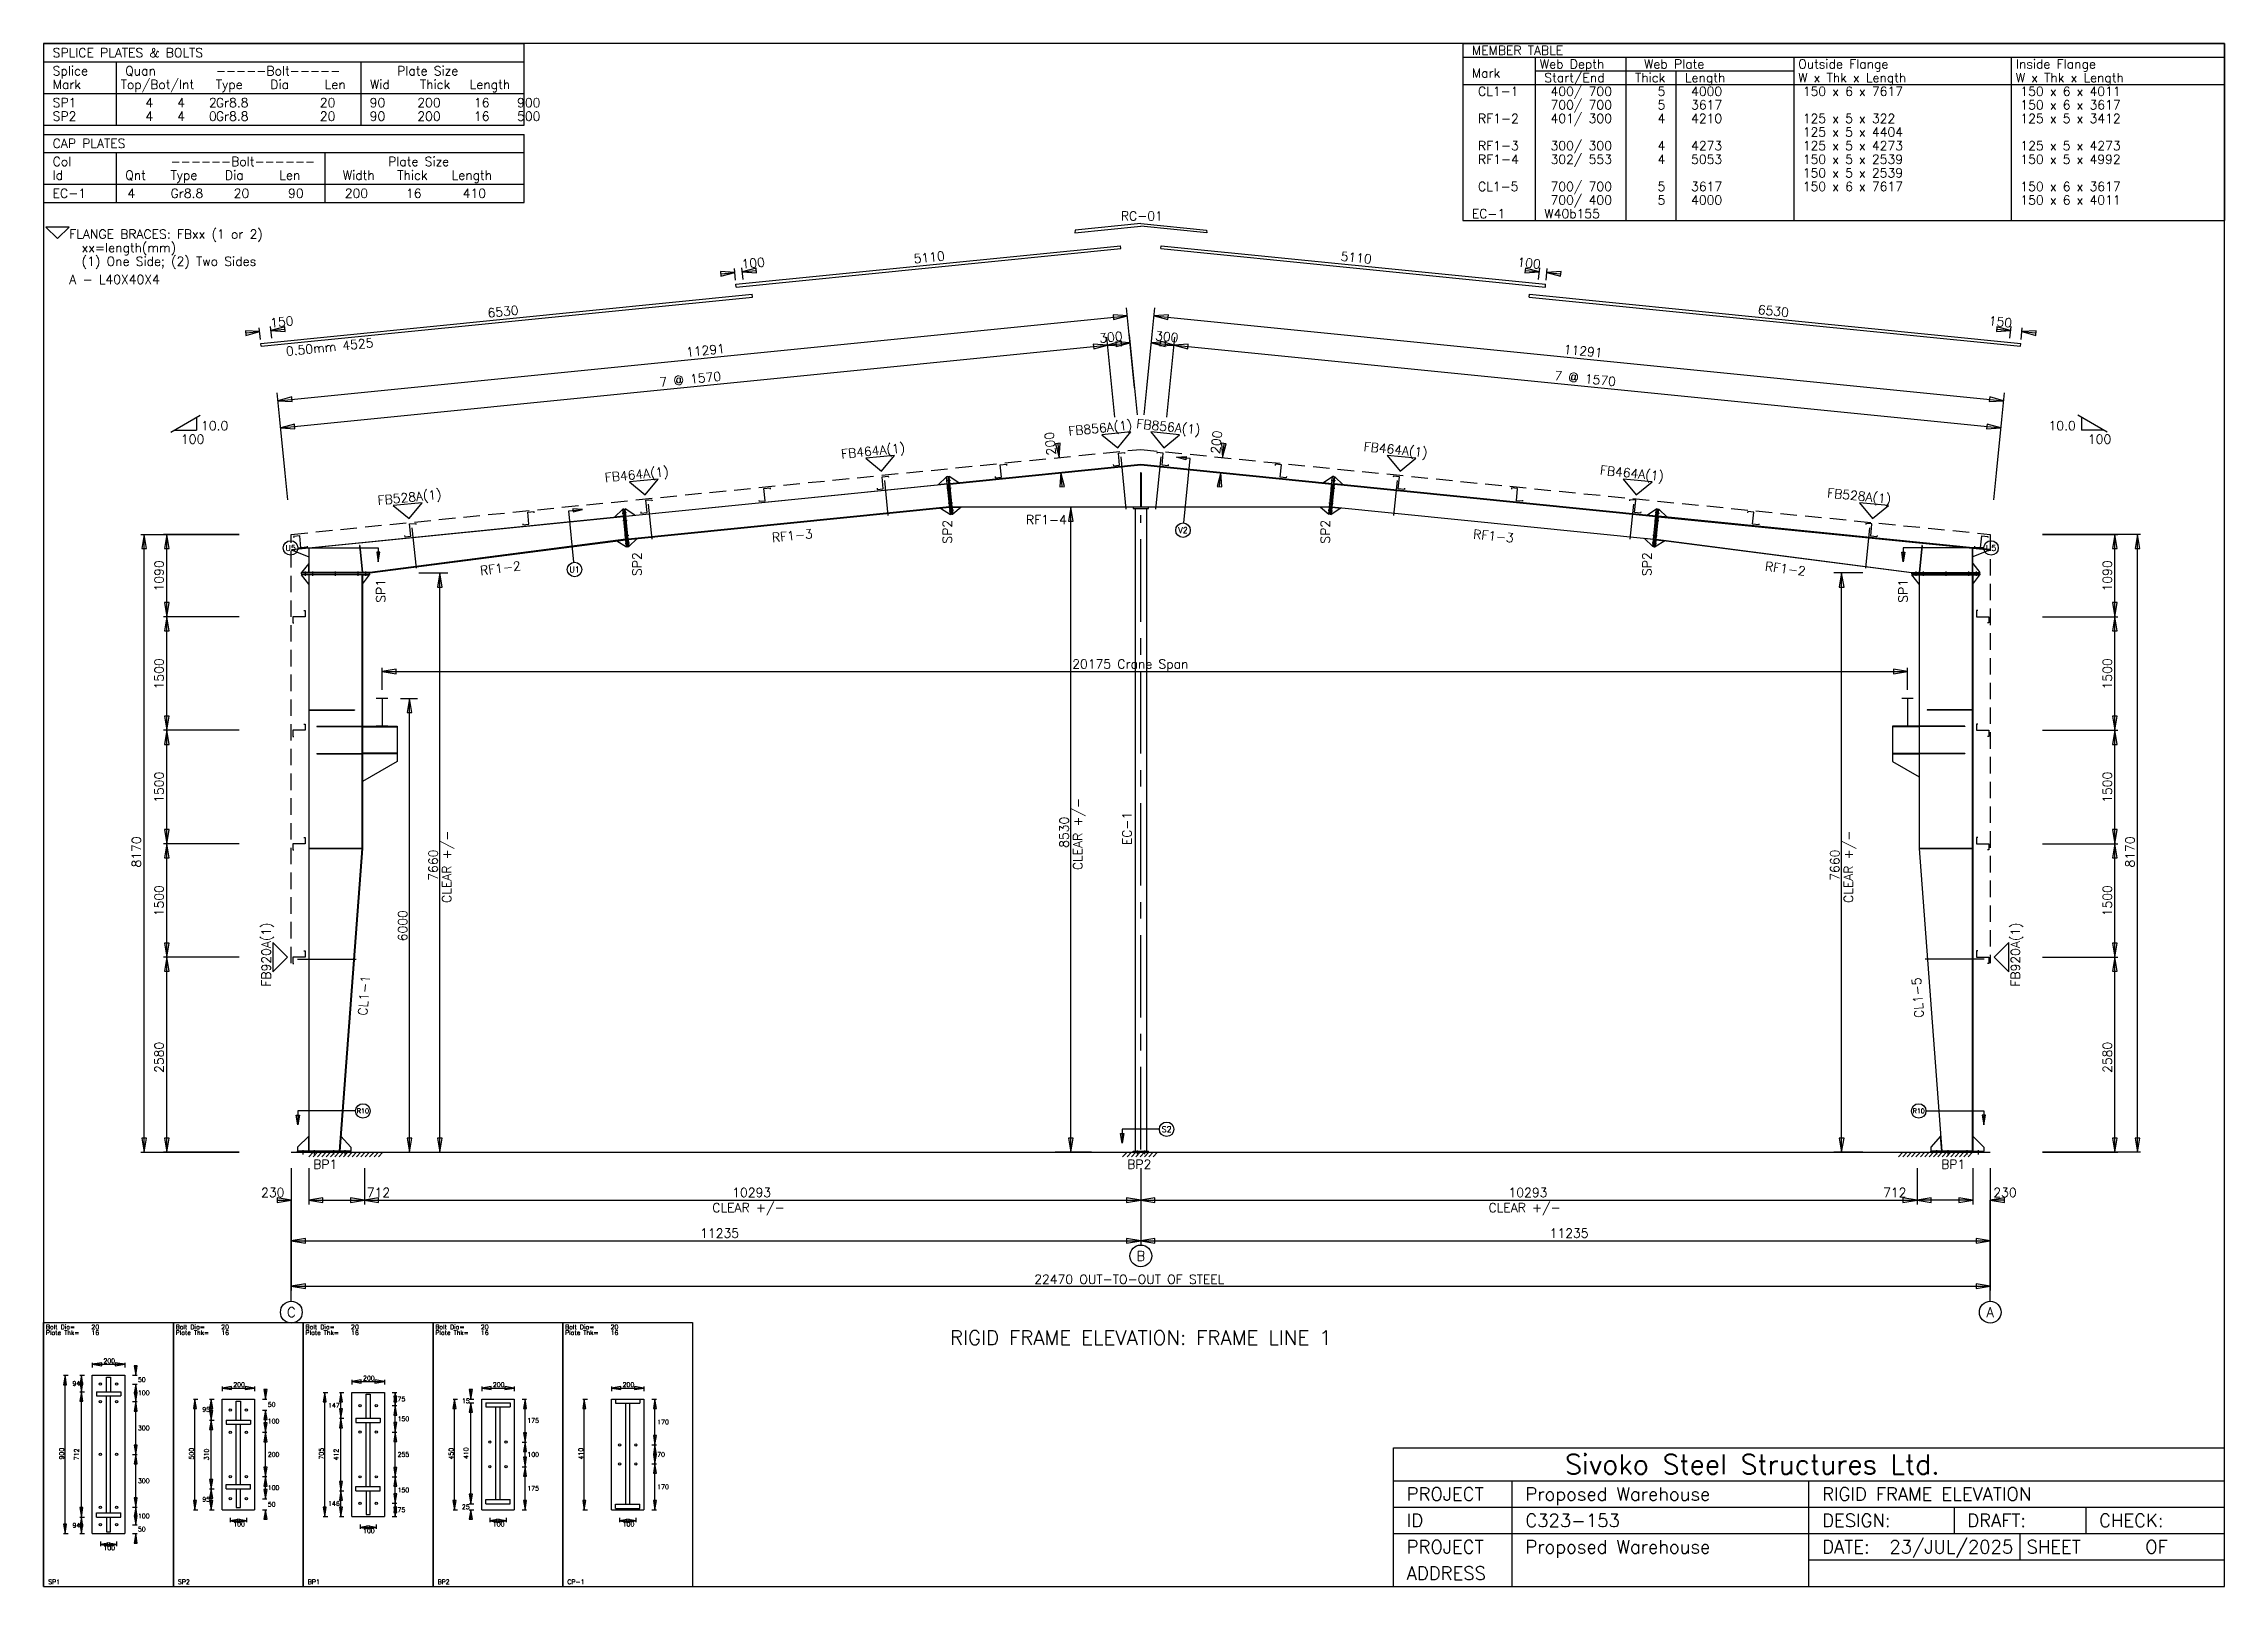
# Model space of a CAD drawing. Extents: x 0 to 28843, y 0 to 20396.
import ezdxf
from ezdxf.enums import TextEntityAlignment as Align

# ---------------------------------------------------------------- set-up
doc = ezdxf.new("R2010")
doc.units = 0
for name, pattern in [('CENTER', [1744.24, 1090.2, -218, 218.04, -218]), ('CONTIN', [0]), ('DASHED', [327.04, 218.04, -109])]:
    doc.linetypes.add(name, pattern=pattern)
doc.layers.get('0').update_dxf_attribs({"linetype": 'CONTIN'})
for name, color, linetype in [('1', 7, 'CONTIN'), ('10', 10, 'CONTIN'), ('11', 7, 'CONTIN'), ('12', 6, 'CONTIN'), ('13', 1, 'CONTIN'), ('14', 7, 'CONTIN'), ('15', 7, 'CONTIN'), ('2', 6, 'CONTIN'), ('22', 7, 'CONTIN'), ('26', 7, 'CONTIN'), ('3', 7, 'CONTIN'), ('4', 7, 'CENTER'), ('5', 5, 'DASHED'), ('7', 7, 'CONTIN')]:
    doc.layers.add(name, color=color, linetype=linetype)
doc.styles.add('SIMPLEX', font='SIMPLEX')

msp = doc.modelspace()

# ---------------------------------------------------------------- texts
at = {"layer": '14', "style": 'SIMPLEX'}
for s, height, p in [('Sivoko Steel Structures Ltd.', 261.643585, (20121.1445, 1482.64685)), ('PROJECT', 174.429047, (18027.9941, 1133.78882)), ('Proposed Warehouse', 174.429047, (19597.8555, 1133.78882)), ('RIGID FRAME ELEVATION', 174.429047, (23522.5098, 1133.78882)), ('ID', 174.429047, (18027.9941, 784.930725)), ('C323-153', 174.429047, (19597.8555, 784.930725)), ('DESIGN:', 174.429047, (23522.5098, 784.930725)), ('DRAFT:', 174.429047, (25441.2305, 784.930725)), ('CHECK:', 174.429047, (27185.5176, 784.930725)), ('PROJECT', 174.429047, (18027.9941, 436.072601)), ('Proposed Warehouse', 174.429047, (19597.8555, 436.072601)), ('DATE:', 174.429047, (23522.5098, 436.072601)), ('23/JUL/2025', 174.429047, (24412.0977, 436.072601)), ('SHEET', 174.429047, (26226.1602, 436.072601)), ('OF', 174.429047, (27796.0215, 436.072601)), ('ADDRESS', 174.429047, (18027.9941, 87.214523))]:
    msp.add_text(s, height=height, dxfattribs=at).set_placement(p)

# ---------------------------------------------------------------- blocks, each defined once
blk = doc.blocks.new('ARROWF')
for p, q in [((0, 0), (-187, 31)), ((-187, 31), (-187, -31)), ((-187, -31), (0, 0))]:
    blk.add_line(p, q)
blk = doc.blocks.new('EPBLK1')
for p, q in [((0, 0), (0, 1744.29041)), ((0, 1744.29041), (858.410645, 1744.29041)), ((858.410645, 1744.29041), (858.410645, 0)), ((321.903992, 348.858063), (321.903992, 1395.43237)), ((321.903992, 1395.43237), (536.506653, 1395.43237)), ((415.578033, 1286.12354), (415.578033, 1383.61755)), ((415.578033, 1383.61755), (442.832611, 1383.61755)), ((442.832611, 1383.61755), (442.832611, 1286.12354)), ((536.506653, 1395.43237), (536.506653, 348.858063)), ((348.729309, 1286.12354), (509.681335, 1286.12354)), ((348.729309, 1286.12354), (348.729309, 1258.86902)), ((348.729309, 1258.86902), (509.681335, 1258.86902)), ((415.578033, 485.421539), (415.578033, 1258.86902)), ((442.832611, 485.421539), (442.832611, 1258.86902)), ((509.681335, 1286.12354), (509.681335, 1258.86902)), ((348.729309, 485.421539), (509.681335, 485.421539)), ((348.729309, 458.167023), (348.729309, 485.421539)), ((348.729309, 458.167023), (509.681335, 458.167023)), ((415.578033, 458.167023), (415.578033, 360.67273)), ((442.832611, 360.67273), (442.832611, 458.167023)), ((509.681335, 458.167023), (509.681335, 485.421539)), ((321.903992, 348.858063), (536.506653, 348.858063)), ((415.578033, 360.67273), (442.832611, 360.67273)), ((0, 0), (858.410645, 0))]:
    blk.add_line(p, q)
for centre in [(375.554657, 1337.28943), (482.855988, 1337.28943), (375.554657, 1221.0033), (482.855988, 1221.0033), (375.554657, 872.145203), (482.855988, 872.145203), (375.554657, 523.287109), (482.855988, 523.287109), (375.554657, 407.001038), (482.855988, 407.001038)]:
    blk.add_circle(centre, 7.494998)
at = {"layer": '2'}
for p, q in [((321.903992, 1477.74097), (321.903992, 1447.76099)), ((321.903992, 1467.74768), (536.506653, 1467.74768)), ((536.506653, 1477.74097), (536.506653, 1447.76099)), ((608.822022, 1395.43237), (608.822022, 1455.33228)), ((132.030701, 1395.43237), (162.010696, 1395.43237)), ((142.024033, 348.858063), (142.024033, 1395.43237)), ((239.595276, 1395.43237), (269.575287, 1395.43237)), ((249.588608, 1286.12341), (249.588608, 1395.43237)), ((588.835388, 1395.43237), (618.815369, 1395.43237)), ((588.835388, 1337.28943), (618.815369, 1337.28943)), ((588.835388, 1337.28943), (618.815369, 1337.28943)), ((608.822022, 1221.0033), (608.822022, 1337.28943)), ((608.822022, 1277.3894), (608.822022, 1337.28943)), ((239.595276, 1286.12341), (269.575287, 1286.12341)), ((239.595276, 1286.12341), (269.575287, 1286.12341)), ((249.588608, 458.166931), (249.588608, 1286.12341)), ((588.835388, 1221.0033), (618.815369, 1221.0033)), ((588.835388, 1221.0033), (618.815369, 1221.0033)), ((608.822022, 872.145203), (608.822022, 1221.0033)), ((588.835388, 872.145203), (618.815369, 872.145203)), ((588.835388, 872.145203), (618.815369, 872.145203)), ((608.822022, 523.287109), (608.822022, 872.145203)), ((239.595276, 458.166931), (269.575287, 458.166931)), ((239.595276, 458.166931), (269.575287, 458.166931)), ((249.588608, 348.858063), (249.588608, 458.166931)), ((588.835388, 523.287109), (618.815369, 523.287109)), ((588.835388, 523.287109), (618.815369, 523.287109)), ((608.822022, 407.001038), (608.822022, 523.287109)), ((608.822022, 407.001038), (608.822022, 466.901062)), ((132.030701, 348.858063), (162.010696, 348.858063)), ((239.595276, 348.858063), (269.575287, 348.858063)), ((375.554657, 296.529358), (375.554657, 266.549347)), ((482.856018, 296.529358), (482.856018, 266.549347)), ((588.835388, 407.001038), (618.815369, 407.001038)), ((588.835388, 407.001038), (618.815369, 407.001038)), ((588.835388, 348.858063), (618.815369, 348.858063)), ((608.822022, 288.958038), (608.822022, 348.858063)), ((375.554657, 276.542694), (482.856018, 276.542694))]:
    blk.add_line(p, q, dxfattribs=at)
at = {"layer": '2', "xscale": 0.333, "yscale": 0.333, "zscale": 0.333}
for p, rotation in [((321.903992, 1467.74768), 180), ((608.822022, 1395.43237), 270), ((142.024033, 1395.43237), 90), ((249.588608, 1395.43237), 89.9999847), ((249.588608, 1286.12341), 270), ((608.822022, 1337.28943), 89.9999847), ((608.822022, 1337.28943), 450), ((249.588608, 1286.12341), 89.9999847), ((608.822022, 1221.0033), 89.9999847), ((608.822022, 1221.0033), 270), ((608.822022, 872.145203), 89.9999847), ((608.822022, 872.145203), 270), ((608.822022, 523.287109), 270), ((249.588608, 458.166931), 89.9999847), ((249.588608, 458.166931), 270), ((608.822022, 523.287109), 89.9999847), ((608.822022, 407.001038), 270), ((608.822022, 407.001038), 270), ((142.024033, 348.858063), 270), ((249.588608, 348.858063), 270), ((608.822022, 348.858063), 450), ((375.554657, 276.542694), 180)]:
    blk.add_blockref('ARROWF', p, dxfattribs=dict(at, rotation=rotation))
for p in [(536.506653, 1467.74768), (482.856018, 276.542694)]:
    blk.add_blockref('ARROWF', p, dxfattribs=at)
at = {"layer": '11', "style": 'SIMPLEX'}
for s, p in [('Bolt Dia=', (14.989995, 1699.32043)), ('Plate Thk=', (14.989995, 1661.84546)), ('20', (316.059906, 1699.32043)), ('16', (316.059906, 1661.84546)), ('200', (395.477844, 1475.24268)), ('50', (623.812012, 1351.37085)), ('100', (623.812012, 1264.15637)), ('300', (623.812012, 1031.58435)), ('300', (623.812012, 682.726135)), ('100', (623.812012, 450.154114)), ('50', (623.812012, 362.939545)), ('100', (395.477844, 239.067703)), ('SP1', (29.97999, 14.989995))]:
    blk.add_text(s, height=29.97999, dxfattribs=at).set_placement(p)
for p in [(242.093628, 1340.77783), (242.093628, 403.512512)]:
    blk.add_text('94', height=29.97999, dxfattribs=at).set_placement(p, align=Align.MIDDLE_RIGHT)
blk.add_text('900', height=29.97999, rotation=90, dxfattribs=at).set_placement((134.529038, 838.417725))
blk.add_text('712', height=29.97999, rotation=90, dxfattribs=at).set_placement((242.093628, 872.145203), align=Align.BOTTOM_CENTER)
blk = doc.blocks.new('EPBLK2')
for p, q in [((0, 0), (0, 1744.29041)), ((0, 1744.29041), (858.410645, 1744.29041)), ((858.410645, 1744.29041), (858.410645, 0)), ((321.903992, 505.844177), (321.903992, 1238.44604)), ((321.903992, 1238.44604), (536.506653, 1238.44604)), ((415.578033, 1099.25171), (415.578033, 1223.55957)), ((415.578033, 1223.55957), (442.832611, 1223.55957)), ((442.832611, 1223.55957), (442.832611, 1099.25171)), ((536.506653, 1238.44604), (536.506653, 505.844177)), ((348.729309, 1099.25171), (509.681335, 1099.25171)), ((348.729309, 1099.25171), (348.729309, 1071.99719)), ((348.729309, 1071.99719), (509.681335, 1071.99719)), ((415.578033, 672.293091), (415.578033, 1071.99719)), ((442.832611, 672.293091), (442.832611, 1071.99719)), ((509.681335, 1099.25171), (509.681335, 1071.99719)), ((348.729309, 672.293091), (509.681335, 672.293091)), ((348.729309, 645.038574), (348.729309, 672.293091)), ((348.729309, 645.038574), (509.681335, 645.038574)), ((415.578033, 645.038452), (415.578033, 520.730713)), ((442.832611, 520.730713), (442.832611, 645.038452)), ((509.681335, 645.038574), (509.681335, 672.293091)), ((321.903992, 505.844177), (536.506653, 505.844177)), ((415.578033, 520.730713), (442.832611, 520.730713)), ((0, 0), (858.410645, 0))]:
    blk.add_line(p, q)
for centre in [(375.554657, 1165.18591), (482.855988, 1165.18591), (375.554657, 1018.66553), (482.855988, 1018.66553), (375.554657, 725.624817), (482.855988, 725.624817), (375.554657, 579.104431), (482.855988, 579.104431)]:
    blk.add_circle(centre, 7.494998)
at = {"layer": '2'}
for p, q in [((321.903992, 1320.75476), (321.903992, 1290.77478)), ((321.903992, 1310.76147), (536.506653, 1310.76147)), ((536.506653, 1320.75476), (536.506653, 1290.77478)), ((608.822022, 1238.44604), (608.822022, 1298.34607)), ((132.030701, 1238.44604), (162.010696, 1238.44604)), ((142.024033, 505.844177), (142.024033, 1238.44604)), ((239.595276, 1238.44604), (269.575287, 1238.44604)), ((249.588608, 1099.25183), (249.588608, 1238.44604)), ((588.835388, 1238.44604), (618.815369, 1238.44604)), ((588.835388, 1165.18591), (618.815369, 1165.18591)), ((588.835388, 1165.18591), (618.815369, 1165.18591)), ((608.822022, 1018.66553), (608.822022, 1165.18591)), ((608.822022, 1105.28589), (608.822022, 1165.18591)), ((239.595276, 1099.25183), (269.575287, 1099.25183)), ((239.595276, 1099.25183), (269.575287, 1099.25183)), ((249.588608, 645.038574), (249.588608, 1099.25183)), ((588.835388, 1018.66553), (618.815369, 1018.66553)), ((588.835388, 1018.66553), (618.815369, 1018.66553)), ((608.822022, 725.624817), (608.822022, 1018.66553)), ((588.835388, 725.624817), (618.815369, 725.624817)), ((588.835388, 725.624817), (618.815369, 725.624817)), ((608.822022, 579.104431), (608.822022, 725.624817)), ((239.595276, 645.038574), (269.575287, 645.038574)), ((239.595276, 645.038574), (269.575287, 645.038574)), ((249.588608, 505.844177), (249.588608, 645.038574)), ((588.835388, 579.104431), (618.815369, 579.104431)), ((588.835388, 579.104431), (618.815369, 579.104431)), ((608.822022, 579.104431), (608.822022, 639.004456)), ((132.030701, 505.844177), (162.010696, 505.844177)), ((239.595276, 505.844177), (269.575287, 505.844177)), ((375.554657, 453.515533), (375.554657, 423.535522)), ((375.554657, 433.52887), (482.856018, 433.52887)), ((482.856018, 453.515533), (482.856018, 423.535522)), ((588.835388, 505.844177), (618.815369, 505.844177)), ((608.822022, 445.944183), (608.822022, 505.844177))]:
    blk.add_line(p, q, dxfattribs=at)
at = {"layer": '2', "xscale": 0.333, "yscale": 0.333, "zscale": 0.333}
for p, rotation in [((321.903992, 1310.76147), 180), ((608.822022, 1238.44604), 270), ((142.024033, 1238.44604), 90), ((249.588608, 1238.44604), 89.9999847), ((249.588608, 1099.25183), 270), ((608.822022, 1165.18591), 89.9999847), ((608.822022, 1165.18591), 450), ((249.588608, 1099.25183), 89.9999847), ((608.822022, 1018.66553), 89.9999847), ((608.822022, 1018.66553), 270), ((608.822022, 725.624817), 89.9999847), ((608.822022, 725.624817), 270), ((249.588608, 645.038574), 89.9999847), ((249.588608, 645.038574), 270), ((608.822022, 579.104431), 270), ((608.822022, 579.104431), 270), ((142.024033, 505.844177), 270), ((249.588608, 505.844177), 270), ((375.554657, 433.52887), 180), ((608.822022, 505.844177), 450)]:
    blk.add_blockref('ARROWF', p, dxfattribs=dict(at, rotation=rotation))
for p in [(536.506653, 1310.76147), (482.856018, 433.52887)]:
    blk.add_blockref('ARROWF', p, dxfattribs=at)
at = {"layer": '11', "style": 'SIMPLEX'}
for s, p in [('Bolt Dia=', (14.989995, 1699.32043)), ('Plate Thk=', (14.989995, 1661.84546)), ('20', (316.059906, 1699.32043)), ('16', (316.059906, 1661.84546)), ('200', (395.477844, 1318.25647)), ('50', (623.812012, 1186.82605)), ('100', (623.812012, 1076.93579)), ('200', (623.812012, 857.155212)), ('100', (623.812012, 637.374634)), ('50', (623.812012, 527.484375)), ('100', (395.477844, 396.053864)), ('SP2', (29.97999, 14.989995))]:
    blk.add_text(s, height=29.97999, dxfattribs=at).set_placement(p)
for p in [(242.093628, 1168.849), (242.093628, 575.441406)]:
    blk.add_text('95', height=29.97999, dxfattribs=at).set_placement(p, align=Align.MIDDLE_RIGHT)
blk.add_text('500', height=29.97999, rotation=90, dxfattribs=at).set_placement((134.529038, 838.417725))
blk.add_text('310', height=29.97999, rotation=90, dxfattribs=at).set_placement((242.093628, 872.145203), align=Align.BOTTOM_CENTER)
blk = doc.blocks.new('EPBLK3')
for p, q in [((0, 0), (0, 1744.29041)), ((0, 1744.29041), (858.410645, 1744.29041)), ((858.410645, 1744.29041), (858.410645, 0)), ((321.903992, 462.347412), (321.903992, 1281.94299)), ((321.903992, 1281.94299), (536.506653, 1281.94299)), ((415.578033, 1111.00256), (415.578033, 1270.12842)), ((415.578033, 1270.12842), (442.832611, 1270.12842)), ((442.832611, 1270.12842), (442.832611, 1111.00256)), ((536.506653, 1281.94299), (536.506653, 462.347412)), ((348.729309, 1111.00256), (509.681335, 1111.00256)), ((348.729309, 1111.00256), (348.729309, 1083.74805)), ((348.729309, 1083.74805), (509.681335, 1083.74805)), ((415.578033, 659.135437), (415.578033, 1083.74805)), ((442.832611, 659.135437), (442.832611, 1083.74805)), ((509.681335, 1111.00256), (509.681335, 1083.74805)), ((348.729309, 659.135437), (509.681335, 659.135437)), ((348.729309, 631.88092), (348.729309, 659.135437)), ((348.729309, 631.88092), (509.681335, 631.88092)), ((415.578033, 631.88092), (415.578033, 474.162048)), ((442.832611, 474.162048), (442.832611, 631.88092)), ((509.681335, 631.88092), (509.681335, 659.135437)), ((321.903992, 462.347412), (536.506653, 462.347412)), ((415.578033, 474.162048), (442.832611, 474.162048)), ((0, 0), (858.410645, 0))]:
    blk.add_line(p, q)
for centre in [(375.554657, 1194.72839), (482.855988, 1194.72839), (375.554657, 1020.29944), (482.855988, 1020.29944), (375.554657, 723.990967), (482.855988, 723.990967), (375.554657, 549.56189), (482.855988, 549.56189)]:
    blk.add_circle(centre, 7.494998)
at = {"layer": '2'}
for p, q in [((321.903992, 1364.25171), (321.903992, 1334.27173)), ((321.903992, 1354.25842), (536.506653, 1354.25842)), ((536.506653, 1364.25171), (536.506653, 1334.27173)), ((132.030701, 1281.94299), (162.010696, 1281.94299)), ((142.024033, 462.347412), (142.024033, 1281.94299)), ((239.595276, 1281.94299), (269.575287, 1281.94299)), ((249.588608, 1111.00256), (249.588608, 1281.94299)), ((588.835388, 1281.94299), (618.815369, 1281.94299)), ((588.835388, 1194.72839), (618.815369, 1194.72839)), ((588.835388, 1194.72839), (618.815369, 1194.72839)), ((608.822022, 1194.72839), (608.822022, 1281.94299)), ((608.822022, 1020.29944), (608.822022, 1194.72839)), ((239.595276, 1111.00256), (269.575287, 1111.00256)), ((239.595276, 1111.00256), (269.575287, 1111.00256)), ((249.588608, 631.880859), (249.588608, 1111.00256)), ((588.835388, 1020.29944), (618.815369, 1020.29944)), ((588.835388, 1020.29944), (618.815369, 1020.29944)), ((608.822022, 723.990967), (608.822022, 1020.29944)), ((588.835388, 723.990967), (618.815369, 723.990967)), ((588.835388, 723.990967), (618.815369, 723.990967)), ((608.822022, 549.56189), (608.822022, 723.990967)), ((239.595276, 631.880859), (269.575287, 631.880859)), ((239.595276, 631.880859), (269.575287, 631.880859)), ((249.588608, 462.347412), (249.588608, 631.880859)), ((132.030701, 462.347412), (162.010696, 462.347412)), ((239.595276, 462.347412), (269.575287, 462.347412)), ((588.835388, 549.56189), (618.815369, 549.56189)), ((588.835388, 549.56189), (618.815369, 549.56189)), ((588.835388, 462.347412), (618.815369, 462.347412)), ((608.822022, 462.347412), (608.822022, 549.56189)), ((375.554657, 410.018677), (375.554657, 380.038666)), ((375.554657, 390.032013), (482.856018, 390.032013)), ((482.856018, 410.018677), (482.856018, 380.038666))]:
    blk.add_line(p, q, dxfattribs=at)
at = {"layer": '2', "xscale": 0.333, "yscale": 0.333, "zscale": 0.333}
for p, rotation in [((321.903992, 1354.25842), 180), ((142.024033, 1281.94299), 90), ((249.588608, 1281.94299), 89.9999847), ((249.588608, 1111.00256), 270), ((608.822022, 1281.94299), 89.9999847), ((608.822022, 1194.72839), 89.9999847), ((608.822022, 1194.72839), 270), ((249.588608, 1111.00256), 89.9999847), ((608.822022, 1020.29944), 89.9999847), ((608.822022, 1020.29944), 270), ((608.822022, 723.990967), 89.9999847), ((608.822022, 723.990967), 270), ((249.588608, 631.880859), 89.9999847), ((249.588608, 631.880859), 270), ((608.822022, 549.56189), 270), ((142.024033, 462.347412), 270), ((249.588608, 462.347412), 270), ((608.822022, 549.56189), 89.9999847), ((608.822022, 462.347412), 270), ((375.554657, 390.032013), 180)]:
    blk.add_blockref('ARROWF', p, dxfattribs=dict(at, rotation=rotation))
for p in [(536.506653, 1354.25842), (482.856018, 390.032013)]:
    blk.add_blockref('ARROWF', p, dxfattribs=at)
at = {"layer": '11', "style": 'SIMPLEX'}
for s, p in [('Bolt Dia=', (14.989995, 1699.32043)), ('Plate Thk=', (14.989995, 1661.84546)), ('20', (316.059906, 1699.32043)), ('16', (316.059906, 1661.84546)), ('200', (395.477844, 1361.75342)), ('75', (623.812012, 1223.3457)), ('150', (623.812012, 1092.52405)), ('255', (623.812012, 857.155212)), ('150', (623.812012, 621.786438)), ('75', (623.812012, 490.964691)), ('100', (395.477844, 352.557007)), ('BP1', (29.97999, 14.989995))]:
    blk.add_text(s, height=29.97999, dxfattribs=at).set_placement(p)
for s, p in [('147', (242.093628, 1196.47278)), ('146', (242.093628, 547.114136))]:
    blk.add_text(s, height=29.97999, dxfattribs=at).set_placement(p, align=Align.MIDDLE_RIGHT)
blk.add_text('705', height=29.97999, rotation=90, dxfattribs=at).set_placement((134.529038, 838.417725))
blk.add_text('412', height=29.97999, rotation=90, dxfattribs=at).set_placement((242.093628, 871.44165), align=Align.BOTTOM_CENTER)
blk = doc.blocks.new('EPBLK4')
for p, q in [((0, 0), (0, 1744.29041)), ((0, 1744.29041), (858.410645, 1744.29041)), ((858.410645, 1744.29041), (858.410645, 0)), ((321.903992, 505.844177), (321.903992, 1238.44604)), ((321.903992, 1238.44604), (536.506653, 1238.44604)), ((348.729309, 1214.02612), (509.681335, 1214.02612)), ((348.729309, 1214.02612), (348.729309, 1186.77148)), ((348.729309, 1186.77148), (509.681335, 1186.77148)), ((415.578033, 573.798828), (415.578033, 1186.77148)), ((442.832611, 573.798828), (442.832611, 1186.77148)), ((509.681335, 1214.02612), (509.681335, 1186.77148)), ((536.506653, 1238.44604), (536.506653, 505.844177)), ((321.903992, 505.844177), (536.506653, 505.844177)), ((348.729309, 573.798828), (509.681335, 573.798828)), ((348.729309, 546.544312), (348.729309, 573.798828)), ((348.729309, 546.544312), (509.681335, 546.544312)), ((509.681335, 546.544312), (509.681335, 573.798828)), ((0, 0), (858.410645, 0))]:
    blk.add_line(p, q)
for centre in [(375.554657, 953.545471), (482.855988, 953.545471), (375.554657, 790.744934), (482.855988, 790.744934)]:
    blk.add_circle(centre, 7.494998)
at = {"layer": '2'}
for p, q in [((249.588608, 1238.44604), (249.588638, 1298.34607)), ((321.903992, 1320.75476), (321.903992, 1290.77478)), ((321.903992, 1310.76147), (536.506653, 1310.76147)), ((536.506653, 1320.75476), (536.506653, 1290.77478)), ((132.030701, 1238.44604), (162.010696, 1238.44604)), ((142.024033, 505.844177), (142.024033, 1238.44604)), ((239.595276, 1238.44604), (269.575287, 1238.44604)), ((239.595276, 1214.02612), (269.575287, 1214.02612)), ((239.595276, 1214.02612), (269.575287, 1214.02612)), ((249.588593, 1154.1261), (249.588608, 1214.02612)), ((249.588608, 546.544312), (249.588608, 1214.02612)), ((588.835388, 1238.44604), (618.815369, 1238.44604)), ((608.822022, 953.545471), (608.822022, 1238.44604)), ((588.835388, 953.545471), (618.815369, 953.545471)), ((588.835388, 953.545471), (618.815369, 953.545471)), ((608.822022, 790.744934), (608.822022, 953.545471)), ((588.835388, 790.744934), (618.815369, 790.744934)), ((588.835388, 790.744934), (618.815369, 790.744934)), ((608.822022, 505.844177), (608.822022, 790.744934)), ((249.588608, 546.544312), (249.588638, 606.444336)), ((132.030701, 505.844177), (162.010696, 505.844177)), ((239.595276, 546.544312), (269.575287, 546.544312)), ((239.595276, 546.544312), (269.575287, 546.544312)), ((239.595276, 505.844177), (269.575287, 505.844177)), ((249.588593, 445.944183), (249.588608, 505.844177)), ((375.554657, 453.515533), (375.554657, 423.535522)), ((375.554657, 433.52887), (482.856018, 433.52887)), ((482.856018, 453.515533), (482.856018, 423.535522)), ((588.835388, 505.844177), (618.815369, 505.844177))]:
    blk.add_line(p, q, dxfattribs=at)
at = {"layer": '2', "xscale": 0.333, "yscale": 0.333, "zscale": 0.333}
for p, rotation in [((249.588608, 1238.44604), 270), ((321.903992, 1310.76147), 180), ((142.024033, 1238.44604), 90), ((249.588608, 1214.02612), 89.9999847), ((249.588608, 1214.02612), 450), ((608.822022, 1238.44604), 89.9999847), ((608.822022, 953.545471), 270), ((608.822022, 953.545471), 89.9999847), ((608.822022, 790.744934), 89.9999847), ((608.822022, 790.744934), 270), ((249.588608, 546.544312), 270), ((249.588608, 546.544312), 270), ((142.024033, 505.844177), 270), ((249.588608, 505.844177), 450), ((375.554657, 433.52887), 180), ((608.822022, 505.844177), 270)]:
    blk.add_blockref('ARROWF', p, dxfattribs=dict(at, rotation=rotation))
for p in [(536.506653, 1310.76147), (482.856018, 433.52887)]:
    blk.add_blockref('ARROWF', p, dxfattribs=at)
at = {"layer": '11', "style": 'SIMPLEX'}
for s, p in [('Bolt Dia=', (14.989995, 1699.32043)), ('Plate Thk=', (14.989995, 1661.84546)), ('20', (316.059906, 1699.32043)), ('16', (316.059906, 1661.84546)), ('200', (395.477844, 1318.25647)), ('175', (623.812012, 1081.00586)), ('100', (623.812012, 857.155212)), ('175', (623.812012, 633.304626)), ('100', (395.477844, 396.053864)), ('BP2', (29.97999, 14.989995))]:
    blk.add_text(s, height=29.97999, dxfattribs=at).set_placement(p)
for s, p in [('15', (242.093628, 1226.23608)), ('25', (242.093628, 526.194214))]:
    blk.add_text(s, height=29.97999, dxfattribs=at).set_placement(p, align=Align.MIDDLE_RIGHT)
blk.add_text('450', height=29.97999, rotation=90, dxfattribs=at).set_placement((134.529038, 838.417725))
blk.add_text('410', height=29.97999, rotation=90, dxfattribs=at).set_placement((242.093628, 880.285278), align=Align.BOTTOM_CENTER)
blk = doc.blocks.new('EPBLK5')
for p, q in [((0, 0), (0, 1744.29041)), ((0, 1744.29041), (858.410645, 1744.29041)), ((858.410645, 1744.29041), (858.410645, 0)), ((321.903992, 505.844177), (321.903992, 1238.44604)), ((321.903992, 1238.44604), (536.506653, 1238.44604)), ((348.729309, 1238.44604), (509.681335, 1238.44604)), ((348.729309, 1238.44604), (348.729309, 1211.19153)), ((348.729309, 1211.19153), (509.681335, 1211.19153)), ((415.578033, 542.926331), (415.578033, 1211.19153)), ((442.832611, 542.926331), (442.832611, 1211.19153)), ((509.681335, 1238.44604), (509.681335, 1211.19153)), ((536.506653, 1238.44604), (536.506653, 505.844177)), ((321.903992, 505.844177), (536.506653, 505.844177)), ((348.729309, 542.926331), (509.681335, 542.926331)), ((348.729309, 515.671814), (348.729309, 542.926331)), ((348.729309, 515.671814), (509.681335, 515.671814)), ((509.681335, 515.671814), (509.681335, 542.926331)), ((0, 0), (858.410645, 0))]:
    blk.add_line(p, q)
for centre in [(375.554657, 934.684387), (482.855988, 934.684387), (375.554657, 809.606018), (482.855988, 809.606018)]:
    blk.add_circle(centre, 7.494998)
at = {"layer": '2'}
for p, q in [((321.903992, 1320.75476), (321.903992, 1290.77478)), ((321.903992, 1310.76147), (536.506653, 1310.76147)), ((536.506653, 1320.75476), (536.506653, 1290.77478)), ((132.030701, 1238.44604), (162.010696, 1238.44604)), ((142.024033, 505.844177), (142.024033, 1238.44604)), ((588.835388, 1238.44604), (618.815369, 1238.44604)), ((608.822022, 934.684387), (608.822022, 1238.44604)), ((588.835388, 934.684387), (618.815369, 934.684387)), ((588.835388, 934.684387), (618.815369, 934.684387)), ((608.822022, 809.606018), (608.822022, 934.684387)), ((588.835388, 809.606018), (618.815369, 809.606018)), ((588.835388, 809.606018), (618.815369, 809.606018)), ((608.822022, 505.844177), (608.822022, 809.606018)), ((132.030701, 505.844177), (162.010696, 505.844177)), ((375.554657, 453.515533), (375.554657, 423.535522)), ((375.554657, 433.52887), (482.856018, 433.52887)), ((482.856018, 453.515533), (482.856018, 423.535522)), ((588.835388, 505.844177), (618.815369, 505.844177))]:
    blk.add_line(p, q, dxfattribs=at)
at = {"layer": '2', "xscale": 0.333, "yscale": 0.333, "zscale": 0.333}
for p, rotation in [((321.903992, 1310.76147), 180), ((142.024033, 1238.44604), 90), ((608.822022, 1238.44604), 89.9999847), ((608.822022, 934.684387), 89.9999847), ((608.822022, 934.684387), 270), ((608.822022, 809.606018), 270), ((608.822022, 809.606018), 89.9999847), ((142.024033, 505.844177), 270), ((375.554657, 433.52887), 180), ((608.822022, 505.844177), 270)]:
    blk.add_blockref('ARROWF', p, dxfattribs=dict(at, rotation=rotation))
for p in [(536.506653, 1310.76147), (482.856018, 433.52887)]:
    blk.add_blockref('ARROWF', p, dxfattribs=at)
at = {"layer": '11', "style": 'SIMPLEX'}
for s, p in [('Bolt Dia=', (14.989995, 1699.32043)), ('Plate Thk=', (14.989995, 1661.84546)), ('20', (316.059906, 1699.32043)), ('16', (316.059906, 1661.84546)), ('200', (395.477844, 1318.25647)), ('170', (623.812012, 1071.57532)), ('70', (623.812012, 857.155212)), ('170', (623.812012, 642.735107)), ('100', (395.477844, 396.053864)), ('CP-1', (29.97999, 14.989995))]:
    blk.add_text(s, height=29.97999, dxfattribs=at).set_placement(p)
blk.add_text('410', height=29.97999, rotation=90, dxfattribs=at).set_placement((134.529038, 838.417725))
blk = doc.blocks.new('WSECTN')
for p, q in [((-76.2, 25.4), (76.2, 25.4)), ((0, 0), (0, 25.4)), ((-76.2, 0), (76.2, 0))]:
    blk.add_line(p, q)
blk = doc.blocks.new('ZCOL')
for p, q in [((10.2, 0), (0, 0)), ((0, 0), (0, -25.4)), ((10.2, -2.5), (10.2, 0)), ((-10.2, -25.4), (-10.2, -22.9)), ((0, -25.4), (-10.2, -25.4))]:
    blk.add_line(p, q)
blk = doc.blocks.new('MARKER')
for p, q in [((191.871948, 191.871948), (-191.87193, 191.871948)), ((-191.87193, 191.871948), (0, 0)), ((0, 0), (191.871948, 191.871948))]:
    blk.add_line(p, q)
blk = doc.blocks.new('CUTFRM')
for p, q in [((0, 0), (0, -25.4)), ((0, -25.4), (-182.27837, -25.4))]:
    blk.add_line(p, q)
blk = doc.blocks.new('ARROWPF')
for p, q in [((0, 0), (-125, 21)), ((-125, 21), (-125, -21)), ((-125, -21), (0, 0))]:
    blk.add_line(p, q)
blk = doc.blocks.new('FRAME1')
at = {"layer": '1'}
for p, q in [((10363.3906, 12155.2715), (11234.999, 12242.4316)), ((10367.1816, 12193.1816), (10363.3906, 12155.2715)), ((11234.999, 12279.9639), (10367.1816, 12193.1816)), ((11234.999, 12279.9639), (12102.8154, 12193.1816)), ((12106.6064, 12155.2715), (11234.999, 12242.4316)), ((12102.8154, 12193.1816), (12106.6064, 12155.2715)), ((5880.77588, 11476.5098), (10965.8135, 11985.0137)), ((5884.56641, 11438.5996), (10969.6045, 11947.1035)), ((10969.6045, 11947.1035), (10965.8135, 11985.0137)), ((11500.3604, 11947.1074), (11504.1523, 11985.0176)), ((11500.3604, 11947.1074), (16585.3984, 11438.6035)), ((11504.1523, 11985.0176), (16589.1895, 11476.5137)), ((-403.24307, 10694.9482), (6094.94775, 11344.7676)), ((-399.452, 10657.0381), (6098.73877, 11306.8574)), ((5884.56641, 11438.5996), (5880.77588, 11476.5098)), ((6098.73877, 11306.8574), (6094.94775, 11344.7676)), ((16371.2275, 11306.8604), (16375.0195, 11344.7705)), ((16371.2275, 11306.8604), (22869.4512, 10657.0381)), ((16375.0195, 11344.7705), (22873.2441, 10694.9482)), ((16585.3984, 11438.6035), (16589.1895, 11476.5137)), ((-399.452, 10657.0381), (-403.24307, 10694.9482)), ((22869.4512, 10657.0381), (22873.2441, 10694.9482)), ((11234.5029, 9092.45215), (8708.06738, 8839.80957)), ((8708.56543, 8834.83301), (11235, 9087.47754)), ((8708.56543, 8834.83301), (11235, 9087.47754)), ((10969.5957, 9195.17285), (11038.9336, 8501.79492)), ((11232, 8984.73047), (11232, 8534.73047)), ((11238, 8984.73047), (11232, 8984.73047)), ((11232, 8984.73047), (11232, 8534.73047)), ((11238, 8984.73047), (11232, 8984.73047)), ((11235, 9087.47754), (11234.5029, 9092.45215)), ((11235, 9087.47754), (11235.498, 9092.45215)), ((11235, 9087.47754), (13761.4004, 8834.83691)), ((11235, 9087.47754), (13761.4004, 8834.83691)), ((13761.8975, 8839.81152), (11235.498, 9092.45215)), ((11238, 8984.73047), (11238, 8534.73047)), ((11238, 8984.73047), (11238, 8534.73047)), ((11500.3691, 9195.17676), (11431.0313, 8501.79492)), ((4424.33301, 8411.43555), (8676.22656, 8836.625)), ((8676.72363, 8831.65039), (4424.83105, 8406.45996)), ((8676.72363, 8831.65039), (4424.83105, 8406.45996)), ((7844.88135, 8882.70117), (7891.31689, 8418.34766)), ((8556.82129, 8824.68457), (8666.77344, 8931.1543)), ((8676.22656, 8836.625), (8556.82129, 8824.68457)), ((8659.11133, 8880.13867), (8716.22656, 8885.84961)), ((8659.11133, 8880.13867), (8716.22656, 8885.84961)), ((8682.69434, 8932.74609), (8666.77344, 8931.1543)), ((8716.52539, 8433.63477), (8666.77344, 8931.1543)), ((8666.77344, 8931.1543), (8666.77344, 8931.1543)), ((8676.22656, 8836.625), (8666.77344, 8931.1543)), ((8669.06152, 8780.63477), (8726.17773, 8786.34668)), ((8669.06152, 8780.63477), (8726.17773, 8786.34668)), ((8676.72363, 8831.65039), (8676.22656, 8836.625)), ((8676.72363, 8831.65039), (8706.57422, 8533.13867)), ((8682.69434, 8932.74609), (8698.61426, 8934.33789)), ((8682.69434, 8932.74609), (8732.44629, 8435.22656)), ((8682.69434, 8932.74609), (8732.44629, 8435.22656)), ((8748.36621, 8436.81934), (8698.61426, 8934.33789)), ((8827.47168, 8851.74902), (8698.61426, 8934.33789)), ((8698.61426, 8934.33789), (8698.61426, 8934.33789)), ((8708.06738, 8839.80957), (8698.61426, 8934.33789)), ((8708.06738, 8839.80957), (8827.47168, 8851.74902)), ((8708.56543, 8834.83301), (8708.06738, 8839.80957)), ((8738.5752, 8534.73047), (8708.56543, 8834.83301)), ((13642.4932, 8851.75293), (13771.3506, 8934.3418)), ((13761.8975, 8839.81152), (13642.4932, 8851.75293)), ((13721.5996, 8436.81934), (13771.3506, 8934.3418)), ((13761.4004, 8834.83691), (13731.3906, 8534.73047)), ((13787.2686, 8932.74902), (13737.5195, 8435.22852)), ((13787.2686, 8932.74902), (13737.5195, 8435.22852)), ((13743.7871, 8786.34863), (13800.9043, 8780.6377)), ((13743.7871, 8786.34863), (13800.9043, 8780.6377)), ((13753.4404, 8433.63672), (13803.1885, 8931.15723)), ((13753.7373, 8885.85254), (13810.8525, 8880.1416)), ((13753.7373, 8885.85254), (13810.8525, 8880.1416)), ((13761.4004, 8834.83691), (13761.8975, 8839.81152)), ((13761.8975, 8839.81152), (13771.3506, 8934.3418)), ((13793.2402, 8831.65332), (13763.3887, 8533.1416)), ((13787.2686, 8932.74902), (13771.3506, 8934.3418)), ((13771.3506, 8934.3418), (13771.3506, 8934.3418)), ((13787.2686, 8932.74902), (13803.1885, 8931.15723)), ((13793.2402, 8831.65332), (13793.7373, 8836.62793)), ((13793.2402, 8831.65332), (18045.1348, 8406.46387)), ((13793.2402, 8831.65332), (18045.1348, 8406.46387)), ((13793.7373, 8836.62793), (13803.1885, 8931.15723)), ((18045.6328, 8411.43945), (13793.7373, 8836.62793)), ((13793.7373, 8836.62793), (13913.1426, 8824.68848)), ((13913.1426, 8824.68848), (13803.1885, 8931.15723)), ((13803.1885, 8931.15723), (13803.1885, 8931.15723)), ((14625.085, 8882.70508), (14578.6494, 8418.35156)), ((10, 7970.00195), (4392.49219, 8408.25098)), ((4392.98877, 8403.27637), (10.498, 7965.02637)), ((4392.98877, 8403.27637), (236, 7987.57813)), ((4273.08691, 8396.31055), (4383.03906, 8502.78027)), ((4392.49219, 8408.25098), (4273.08691, 8396.31055)), ((4375.37695, 8451.76465), (4432.49219, 8457.47559)), ((4375.37695, 8451.76465), (4432.49219, 8457.47559)), ((4398.95898, 8504.37207), (4383.03906, 8502.78027)), ((4432.79102, 8005.26074), (4383.03906, 8502.78027)), ((4383.03906, 8502.78027), (4383.03906, 8502.78027)), ((4392.49219, 8408.25098), (4383.03906, 8502.78027)), ((4392.98877, 8403.27637), (4392.49219, 8408.25098)), ((4392.98877, 8403.27637), (4422.88672, 8104.29736)), ((4398.95898, 8504.37207), (4414.87988, 8505.96484)), ((4398.95898, 8504.37207), (4448.71191, 8006.85303)), ((4398.95898, 8504.37207), (4448.71191, 8006.85303)), ((4464.63184, 8008.44434), (4414.87988, 8505.96484)), ((4543.73633, 8423.37598), (4414.87988, 8505.96484)), ((4414.87988, 8505.96484), (4414.87988, 8505.96484)), ((4424.33301, 8411.43555), (4414.87988, 8505.96484)), ((4424.33301, 8411.43555), (4543.73633, 8423.37598)), ((4424.83105, 8406.45996), (4424.33301, 8411.43555)), ((4454.68213, 8107.94922), (4424.83105, 8406.45996)), ((8706.57422, 8533.13867), (4454.68213, 8107.94922)), ((8706.57422, 8533.13867), (4454.68213, 8107.94922)), ((4455.18018, 8102.97412), (8707.07227, 8528.16406)), ((4720.16504, 8570.22949), (4766.6001, 8105.87646)), ((8707.07227, 8528.16406), (8587.66797, 8516.22363)), ((8587.66797, 8516.22363), (8716.52539, 8433.63477)), ((8688.96289, 8581.62598), (8746.07813, 8587.33887)), ((8688.96289, 8581.62598), (8746.07813, 8587.33887)), ((8698.91309, 8482.12402), (8756.0293, 8487.83496)), ((8698.91309, 8482.12402), (8756.0293, 8487.83496)), ((8706.57422, 8533.13867), (8707.07227, 8528.16406)), ((8707.07227, 8528.16406), (8716.52539, 8433.63477)), ((8732.44629, 8435.22656), (8716.52539, 8433.63477)), ((8716.52539, 8433.63477), (8716.52539, 8433.63477)), ((8732.44629, 8435.22656), (8748.36621, 8436.81934)), ((8738.5752, 8534.73047), (13731.3906, 8534.73047)), ((8739.0752, 8534.73047), (13730.8877, 8534.73047)), ((8739.0752, 8534.73047), (8739.0752, 8529.73145)), ((13730.8877, 8529.73145), (8739.0752, 8529.73145)), ((8739.07617, 8529.73145), (8859.6748, 8529.73145)), ((8739.07617, 8529.73145), (8748.36621, 8436.81934)), ((8859.6748, 8529.73145), (8748.36621, 8436.81934)), ((8748.36621, 8436.81934), (8748.36621, 8436.81934)), ((11135, 8529.73047), (11135, 8513.73047)), ((11135, 8513.73047), (11334.999, 8513.73047)), ((11160, 8513.73047), (11160, 16)), ((11238, 8534.73047), (11232, 8534.73047)), ((11238, 8534.73047), (11232, 8534.73047)), ((11309.999, 8513.73047), (11309.999, 16)), ((11334.999, 8513.73047), (11334.999, 8529.73047)), ((13730.8916, 8529.73145), (13610.291, 8529.73145)), ((13610.291, 8529.73145), (13721.5996, 8436.81934)), ((13713.9355, 8487.83789), (13771.0527, 8482.12598)), ((13713.9355, 8487.83789), (13771.0527, 8482.12598)), ((13730.8916, 8529.73145), (13721.5996, 8436.81934)), ((13737.5195, 8435.22852), (13721.5996, 8436.81934)), ((13721.5996, 8436.81934), (13721.5996, 8436.81934)), ((13723.8867, 8587.3418), (13781.002, 8581.62988)), ((13723.8867, 8587.3418), (13781.002, 8581.62988)), ((13730.8877, 8534.73047), (13730.8877, 8529.73145)), ((13737.5195, 8435.22852), (13753.4404, 8433.63672)), ((13762.8916, 8528.16699), (13753.4404, 8433.63672)), ((13882.2979, 8516.22656), (13753.4404, 8433.63672)), ((13753.4404, 8433.63672), (13753.4404, 8433.63672)), ((13763.3887, 8533.1416), (13762.8916, 8528.16699)), ((18014.7871, 8102.97803), (13762.8916, 8528.16699)), ((13762.8916, 8528.16699), (13882.2979, 8516.22656)), ((13763.3887, 8533.1416), (18015.2852, 8107.95313)), ((13763.3887, 8533.1416), (18015.2852, 8107.95313)), ((17749.8008, 8570.2334), (17703.3633, 8105.87988)), ((17926.2285, 8423.37988), (18055.0859, 8505.96875)), ((18045.6328, 8411.43945), (17926.2285, 8423.37988)), ((18005.334, 8008.44922), (18055.0859, 8505.96875)), ((18015.2852, 8107.95313), (18045.1348, 8406.46387)), ((18071.0059, 8504.37598), (18021.2539, 8006.85693)), ((18071.0059, 8504.37598), (18021.2539, 8006.85693)), ((18037.1738, 8005.26465), (18086.9258, 8502.78418)), ((18037.4727, 8457.47852), (18094.5879, 8451.76855)), ((18037.4727, 8457.47852), (18094.5879, 8451.76855)), ((18045.1348, 8406.46387), (18045.6328, 8411.43945)), ((18045.6328, 8411.43945), (18055.0859, 8505.96875)), ((18076.9746, 8403.28027), (18047.0781, 8104.30127)), ((18071.0059, 8504.37598), (18055.0859, 8505.96875)), ((18055.0859, 8505.96875), (18055.0859, 8505.96875)), ((18071.0059, 8504.37598), (18086.9258, 8502.78418)), ((18076.9746, 8403.28027), (18077.4727, 8408.25488)), ((18076.9746, 8403.28027), (22234, 7987.57813)), ((18076.9746, 8403.28027), (22459.5039, 7965.02637)), ((18077.4727, 8408.25488), (18086.9258, 8502.78418)), ((22460, 7970.00195), (18077.4727, 8408.25488)), ((18077.4727, 8408.25488), (18196.8789, 8396.31445)), ((18196.8789, 8396.31445), (18086.9258, 8502.78418)), ((18086.9258, 8502.78418), (18086.9258, 8502.78418)), ((4422.88672, 8104.29736), (1038.99988, 7665.38184)), ((4422.74219, 8104.27881), (1038.99988, 7665.38184)), ((1039.64294, 7660.42383), (4423.38477, 8099.31885)), ((1595.44971, 8257.75781), (1649.12158, 7721.0415)), ((4423.38477, 8099.31885), (4304.33105, 8083.87793)), ((4304.33105, 8083.87793), (4432.79102, 8005.26074)), ((4385.32813, 8352.26172), (4442.44287, 8357.97266)), ((4385.32813, 8352.26172), (4442.44287, 8357.97266)), ((4405.229, 8153.25244), (4462.34277, 8158.96533)), ((4405.229, 8153.25244), (4462.34277, 8158.96533)), ((4422.74219, 8104.27881), (4423.38477, 8099.31885)), ((4423.38477, 8099.31885), (4432.79102, 8005.26074)), ((4454.68213, 8107.94922), (4454.68213, 8107.94922)), ((4454.68213, 8107.94922), (4455.18018, 8102.97412)), ((4455.18018, 8102.97412), (4574.58398, 8114.91455)), ((4455.18018, 8102.97412), (4464.63184, 8008.44434)), ((4574.58398, 8114.91455), (4464.63184, 8008.44434)), ((18014.7871, 8102.97803), (17895.3809, 8114.91797)), ((17895.3809, 8114.91797), (18005.334, 8008.44922)), ((18014.7871, 8102.97803), (18005.334, 8008.44922)), ((18007.6211, 8158.96875), (18064.7383, 8153.25635)), ((18007.6211, 8158.96875), (18064.7383, 8153.25635)), ((18015.2852, 8107.95313), (18014.7871, 8102.97803)), ((18015.2852, 8107.95313), (18015.2852, 8107.95313)), ((18027.5234, 8357.97559), (18084.6387, 8352.26465)), ((18027.5234, 8357.97559), (18084.6387, 8352.26465)), ((18046.5801, 8099.32422), (18037.1738, 8005.26465)), ((18165.6348, 8083.88184), (18037.1738, 8005.26465)), ((18047.2246, 8104.28271), (18046.5801, 8099.32422)), ((21430.3574, 7660.42383), (18046.5801, 8099.32422)), ((18046.5801, 8099.32422), (18165.6348, 8083.88184)), ((18047.0781, 8104.30127), (21431, 7665.38184)), ((18047.2246, 8104.28271), (21431, 7665.38184)), ((20874.5156, 8257.76172), (20820.8438, 7721.04492)), ((231, 7987.07861), (1, 7964.07764)), ((1, 7964.07764), (231, 7872.07813)), ((10.498, 7965.02637), (10, 7970.00195)), ((236, 7987.07861), (231, 7987.07861)), ((231, 7987.07861), (231, 7665.38184)), ((236, 7665.38184), (236, 7987.57813)), ((236, 7665.38184), (236, 7987.07861)), ((906.162964, 8023.89355), (900.193054, 8023.29688)), ((906.162964, 8023.89355), (900.193054, 8023.29688)), ((900.193054, 8023.29688), (936.015015, 7665.08398)), ((900.193054, 8023.29688), (936.015015, 7665.08398)), ((906.162964, 8023.89355), (941.984924, 7665.68066)), ((906.162964, 8023.89355), (941.984924, 7665.68066)), ((4415.1792, 8053.75), (4472.29395, 8059.46045)), ((4415.1792, 8053.75), (4472.29395, 8059.46045)), ((4448.71191, 8006.85303), (4432.79102, 8005.26074)), ((4432.79102, 8005.26074), (4432.79102, 8005.26074)), ((4448.71191, 8006.85303), (4464.63184, 8008.44434)), ((4464.63184, 8008.44434), (4464.63184, 8008.44434)), ((17997.6719, 8059.46387), (18054.7852, 8053.75244)), ((17997.6719, 8059.46387), (18054.7852, 8053.75244)), ((18021.2539, 8006.85693), (18005.334, 8008.44922)), ((18005.334, 8008.44922), (18005.334, 8008.44922)), ((18021.2539, 8006.85693), (18037.1738, 8005.26465)), ((18037.1738, 8005.26465), (18037.1738, 8005.26465)), ((21563.8359, 8023.89355), (21528.0137, 7665.68066)), ((21563.8359, 8023.89355), (21528.0137, 7665.68066)), ((21569.8047, 8023.29688), (21533.9863, 7665.08398)), ((21569.8047, 8023.29688), (21533.9863, 7665.08398)), ((21569.8047, 8023.29688), (21563.8359, 8023.89355)), ((21569.8047, 8023.29688), (21563.8359, 8023.89355)), ((22234, 7665.38184), (22234, 7987.57813)), ((22234, 7987.07861), (22234, 7665.38184)), ((22234, 7987.07861), (22238.998, 7987.07861)), ((22238.998, 7665.38184), (22238.998, 7987.07861)), ((22238.998, 7987.07861), (22469, 7964.07764)), ((22469, 7964.07764), (22238.998, 7872.07813)), ((22459.5039, 7965.02637), (22460, 7970.00195)), ((231, 7785.38184), (136, 7665.38184)), ((1036, 7665.38184), (136, 7665.38184)), ((136, 7649.38281), (136, 7665.38184)), ((136, 7665.38184), (136, 7665.38184)), ((231, 7665.38184), (136, 7665.38184)), ((136, 7649.38281), (1036, 7649.38281)), ((136, 7649.38281), (136, 7633.38281)), ((136, 7649.38281), (1036, 7649.38281)), ((1036, 7633.38281), (136, 7633.38281)), ((229.999985, 7513.38232), (136, 7633.38281)), ((136, 7633.38281), (136, 7633.38281)), ((229.999985, 7633.38281), (136, 7633.38281)), ((186, 7620.68311), (186, 7678.08301)), ((186, 7620.68311), (186, 7678.08301)), ((236, 7633.38281), (229.999985, 7633.38281)), ((229.999985, 7633.38281), (229.999985, 16)), ((229.999985, 7633.38281), (229.999985, 7513.38232)), ((231, 7665.38184), (231, 7785.38184)), ((236, 7665.38184), (231, 7665.38184)), ((1038.99988, 7665.38184), (236, 7665.38184)), ((936, 7633.38281), (236, 7633.38281)), ((236, 4015.99976), (236, 7633.38281)), ((236, 16), (236, 7633.38281)), ((286, 7620.68311), (286, 7678.08301)), ((286, 7620.68311), (286, 7678.08301)), ((586, 7620.68311), (586, 7678.08301)), ((586, 7620.68311), (586, 7678.08301)), ((886, 7620.68311), (886, 7678.08301)), ((886, 7620.68311), (886, 7678.08301)), ((936, 4015.99976), (936, 7633.38281)), ((936, 7633.38281), (936, 7633.38281)), ((936, 4015.99976), (936, 7633.38281)), ((936, 7633.38281), (941.999939, 7633.38281)), ((941.984924, 7665.68066), (936.015015, 7665.08398)), ((941.984924, 7665.68066), (936.015015, 7665.08398)), ((941.999939, 7633.38281), (941.999939, 4015.99976)), ((941.999939, 7633.38281), (941.999939, 7513.38232)), ((941.999939, 7513.38232), (1036, 7633.38281)), ((941.999939, 7633.38281), (1036, 7633.38281)), ((986, 7620.68311), (986, 7678.08301)), ((986, 7620.68311), (986, 7678.08301)), ((1036, 7649.38281), (1036, 7665.38184)), ((1036, 7649.38281), (1036, 7633.38281)), ((1036, 7633.38281), (1036, 7633.38281)), ((1038.99988, 7665.38184), (1039.64294, 7660.42383)), ((21431, 7665.38184), (21430.3574, 7660.42383)), ((21431, 7665.38184), (22234, 7665.38184)), ((21434, 7649.38281), (21434, 7665.38184)), ((21434, 7665.38184), (22334, 7665.38184)), ((22334, 7649.38281), (21434, 7649.38281)), ((22334, 7649.38281), (21434, 7649.38281)), ((21434, 7649.38281), (21434, 7633.38281)), ((21434, 7633.38281), (22334, 7633.38281)), ((21528, 7513.38232), (21434, 7633.38281)), ((21434, 7633.38281), (21434, 7633.38281)), ((21528, 7633.38281), (21434, 7633.38281)), ((21484.002, 7678.08301), (21484.002, 7620.68311)), ((21484.002, 7678.08301), (21484.002, 7620.68311)), ((21534, 7633.38281), (21528, 7633.38281)), ((21528, 7633.38281), (21528, 4015.99976)), ((21528, 7633.38281), (21528, 7513.38232)), ((21533.9863, 7665.08398), (21528.0137, 7665.68066)), ((21533.9863, 7665.08398), (21528.0137, 7665.68066)), ((21534, 4015.99976), (21534, 7633.38281)), ((21534, 7633.38281), (21534, 7633.38281)), ((21534, 7633.38281), (22234, 7633.38281)), ((21534, 4015.99976), (21534, 7633.38281)), ((21584, 7678.08301), (21584, 7620.68311)), ((21584, 7678.08301), (21584, 7620.68311)), ((21884, 7678.08301), (21884, 7620.68311)), ((21884, 7678.08301), (21884, 7620.68311)), ((22184, 7678.08301), (22184, 7620.68311)), ((22184, 7678.08301), (22184, 7620.68311)), ((22234, 7665.38184), (22238.998, 7665.38184)), ((22234, 4015.99976), (22234, 7633.38281)), ((22234, 16), (22234, 7633.38281)), ((22234, 7633.38281), (22240, 7633.38281)), ((22238.998, 7665.38184), (22238.998, 7785.38184)), ((22238.998, 7785.38184), (22334, 7665.38184)), ((22238.998, 7665.38184), (22334, 7665.38184)), ((22240, 7633.38281), (22240, 16)), ((22240, 7633.38281), (22240, 7513.38232)), ((22240, 7513.38232), (22334, 7633.38281)), ((22240, 7633.38281), (22334, 7633.38281)), ((22284, 7678.08301), (22284, 7620.68311)), ((22284, 7678.08301), (22284, 7620.68311)), ((22334, 7649.38281), (22334, 7665.38184)), ((22334, 7665.38184), (22334, 7665.38184)), ((22334, 7649.38281), (22334, 7633.38281)), ((22334, 7633.38281), (22334, 7633.38281)), ((236, 5850), (836, 5850)), ((236, 5850), (236, 5844)), ((236, 5850), (836, 5850)), ((236, 5850), (236, 5844)), ((236, 5844), (836, 5844)), ((236, 5844), (836, 5844)), ((836, 5850), (836, 5844)), ((836, 5850), (836, 5844)), ((22234, 5850), (21634, 5850)), ((21634, 5850), (21634, 5844)), ((22234, 5850), (21634, 5850)), ((21634, 5850), (21634, 5844)), ((22234, 5844), (21634, 5844)), ((22234, 5844), (21634, 5844)), ((22234, 5850), (22234, 5844)), ((22234, 5850), (22234, 5844)), ((336, 5634), (936, 5634)), ((336, 5634), (336, 5628)), ((336, 5634), (936, 5634)), ((336, 5634), (336, 5628)), ((336, 5628), (936, 5628)), ((336, 5628), (936, 5628)), ((936, 5634), (936, 5628)), ((936, 5634), (936, 5628)), ((941.999939, 5634), (1400, 5634)), ((941.999939, 5634), (1400, 5634)), ((941.999939, 5626), (1400, 5626)), ((941.999939, 5626), (1400, 5626)), ((1400, 5634), (1400, 5268)), ((1400, 5634), (1400, 5268)), ((21528, 5634), (21175, 5634)), ((21175, 5634), (21175, 5268)), ((21528, 5634), (21175, 5634)), ((21175, 5634), (21175, 5268)), ((21528, 5626), (21175, 5626)), ((21528, 5626), (21175, 5626)), ((22133.998, 5634), (21534, 5634)), ((21534, 5634), (21534, 5628)), ((22133.998, 5634), (21534, 5634)), ((21534, 5634), (21534, 5628)), ((22133.998, 5628), (21534, 5628)), ((22133.998, 5628), (21534, 5628)), ((22133.998, 5634), (22133.998, 5628)), ((22133.998, 5634), (22133.998, 5628)), ((336, 5274), (936, 5274)), ((336, 5274), (336, 5268)), ((336, 5274), (936, 5274)), ((336, 5274), (336, 5268)), ((336, 5268), (936, 5268)), ((336, 5268), (936, 5268)), ((936, 5274), (936, 5268)), ((936, 5274), (936, 5268)), ((1400, 5276), (941.999939, 5276)), ((1400, 5276), (941.999939, 5276)), ((1400, 5268), (941.999939, 5268)), ((1400, 5268), (941.999939, 5268)), ((1400, 5268), (1400, 5168)), ((21175, 5276), (21528, 5276)), ((21175, 5276), (21528, 5276)), ((21175, 5268), (21528, 5268)), ((21175, 5268), (21175, 5168)), ((21175, 5268), (21528, 5268)), ((22133.998, 5274), (21534, 5274)), ((21534, 5274), (21534, 5268)), ((22133.998, 5274), (21534, 5274)), ((21534, 5274), (21534, 5268)), ((22133.998, 5268), (21534, 5268)), ((22133.998, 5268), (21534, 5268)), ((22133.998, 5274), (22133.998, 5268)), ((22133.998, 5274), (22133.998, 5268)), ((1400, 5168), (941.999939, 4903.57324)), ((21175, 5168), (21528, 4964.19482)), ((936, 4015.99976), (236, 4015.99976)), ((236, 16), (236, 4015.99976)), ((236, 4015.99976), (936, 4015.99976)), ((636, 16), (936, 4015.99976)), ((636.033997, 16.448999), (936, 4015.99976)), ((941.982971, 4015.55103), (642.017029, 16)), ((936, 4015.99976), (936, 4015.99976)), ((936, 4015.99976), (941.982971, 4015.55103)), ((936, 4015.99976), (941.999939, 4015.99976)), ((21534, 4015.99976), (21528, 4015.99976)), ((21534, 4015.99976), (21528.0176, 4015.55103)), ((21528.0176, 4015.55103), (21827.9844, 16)), ((21834, 16), (21534, 4015.99976)), ((21534, 4015.99976), (21534, 4015.99976)), ((21534, 4015.99976), (22234, 4015.99976)), ((22234, 4015.99976), (21534, 4015.99976)), ((21833.9668, 16.448999), (21534, 4015.99976)), ((22234, 16), (22234, 4015.99976)), ((80.430809, 2553.83569), (858.875305, 2553.83545)), ((22389.5723, 2553.83521), (21611.125, 2553.83521)), ((229.999985, 213), (82.999992, 66)), ((82.999992, 66), (82.999992, 16)), ((787.807983, 16), (82.999992, 16)), ((82.999992, 0), (82.999992, 16)), ((229.999985, 16), (82.999992, 16)), ((82.999992, 0), (787.807983, 0)), ((158, -28.700001), (158, 28.700001)), ((229.999985, 16), (229.999985, 213)), ((236, 16), (229.999985, 16)), ((236, 16), (636, 16)), ((308, -28.700001), (308, 28.700001)), ((562.807983, -28.700001), (562.807983, 28.700001)), ((636.033997, 16.448999), (642.017029, 16)), ((642.017029, 16), (656.700989, 211.792007)), ((642.017029, 16), (787.807983, 16)), ((656.700989, 211.792007), (787.807983, 66)), ((712.807983, -28.700001), (712.807983, 28.700001)), ((787.807983, 66), (787.807983, 16)), ((787.807983, 0), (787.807983, 16)), ((11135, 16), (11334.999, 16)), ((11135, 0), (11135, 16)), ((11135, 0), (11334.999, 0)), ((11185, 25.4), (11185, -25.4)), ((11285, 25.4), (11285, -25.4)), ((11334.999, 0), (11334.999, 16)), ((21813.2969, 211.791016), (21682.1934, 66)), ((21682.1934, 66), (21682.1934, 16)), ((21682.1934, 0), (21682.1934, 16)), ((21682.1934, 16), (22387, 16)), ((21827.9844, 16), (21682.1934, 16)), ((22387, 0), (21682.1934, 0)), ((21757.1934, 28.700001), (21757.1934, -28.700001)), ((21827.9844, 16), (21813.2969, 211.791016)), ((21833.9668, 16.448999), (21827.9844, 16)), ((22234, 16), (21834, 16)), ((21907.1934, 28.700001), (21907.1934, -28.700001)), ((22161.998, 28.700001), (22161.998, -28.700001)), ((22234, 16), (22240, 16)), ((22240, 16), (22240, 213)), ((22240, 213), (22387, 66)), ((22240, 16), (22387, 16)), ((22311.998, 28.700001), (22311.998, -28.700001)), ((22387, 66), (22387, 16)), ((22387, 0), (22387, 16))]:
    blk.add_line(p, q, dxfattribs=at)
at = {"layer": '12'}
for p, q in [((5875.56787, 11528.5791), (5860.05566, 11683.7012)), ((5975.07178, 11538.5293), (5959.55957, 11693.6523)), ((16494.8926, 11538.5332), (16510.4043, 11693.6563)), ((16594.3965, 11528.583), (16609.9082, 11683.7051)), ((-408.45001, 10747.0176), (-423.96225, 10902.1396)), ((-259.1944, 10761.9434), (-274.70663, 10917.0654)), ((10891.0127, 9718.05566), (10785.1396, 10776.792)), ((11189.5586, 9747.91016), (11083.6855, 10806.6475)), ((11280.4414, 9747.91016), (11386.3145, 10806.6475)), ((11578.9531, 9718.05957), (11684.8262, 10776.7959)), ((22729.1934, 10761.9434), (22744.7051, 10917.0654)), ((22878.4492, 10747.0176), (22893.9629, 10902.1396)), ((-45.441074, 8624.41016), (-151.31477, 9683.14648)), ((22515.4414, 8624.41016), (22621.3145, 9683.14648)), ((10581.9814, 8529.7002), (10102.3008, 8529.7002)), ((-1988.2612, 8169.99951), (-689.13208, 8169.99951)), ((-689.13208, 8169.99951), (-1688.4614, 8169.99951)), ((23159.1328, 8169.99951), (24158.4629, 8169.99951)), ((24458.2637, 8169.99951), (23159.1328, 8169.99951)), ((1686.47571, 7660.3999), (2070.21948, 7660.3999)), ((20783.5273, 7660.3999), (20399.7832, 7660.3999)), ((-689.13208, 7080.00049), (-1688.4614, 7080.00049)), ((23159.1328, 7080.00049), (24158.4629, 7080.00049)), ((1442.82861, 6000), (1667.40613, 6000)), ((-689.13208, 5580), (-1688.4614, 5580)), ((23159.1328, 5580), (24158.4629, 5580)), ((-689.13208, 4080.00024), (-1688.4614, 4080.00024)), ((23159.1328, 4080.00024), (24158.4629, 4080.00024)), ((-689.13208, 2580), (-1688.4614, 2580)), ((23159.1328, 2580), (24158.4629, 2580)), ((-1988.2612, 0), (-689.13208, 0)), ((-689.13208, 0), (-1688.4614, 0)), ((1686.47571, 0), (2070.21948, 0)), ((10581.9814, 0), (10102.3008, 0)), ((20783.5273, 0), (20399.7832, 0)), ((23159.1328, 0), (24158.4629, 0)), ((24458.2637, 0), (23159.1328, 0)), ((0, -209.31483), (0, -688.99469)), ((0, -209.31483), (0, -1226.2361)), ((230.000015, -209.31483), (230.000015, -688.99469)), ((230.000015, -209.31483), (230.000015, -688.99469)), ((968.102356, -209.31483), (968.102356, -688.99469)), ((968.102356, -209.31483), (968.102356, -688.99469)), ((1442.82861, -0.000076), (1667.40613, -0.000147)), ((11235, -209.31483), (11235, -688.99469)), ((11235, -209.31483), (11235, -688.99469)), ((21501.9004, -209.31483), (21501.9004, -688.99469)), ((21501.9004, -209.31483), (21501.9004, -688.99469)), ((22240, -209.31483), (22240, -688.99469)), ((22240, -209.31483), (22240, -688.99469)), ((22470, -209.31483), (22470, -688.99469)), ((22470, -209.31483), (22470, -1226.2361)), ((0, -329.2348), (0, -1825.8361)), ((22470, -329.2348), (22470, -1825.8361)), ((0, -1969.7397), (0, -631.43311)), ((11235, -688.99469), (11235, -1226.2361)), ((22470, -1969.7397), (22470, -631.43311))]:
    blk.add_line(p, q, dxfattribs=at)
at = {"layer": '13'}
for centre in [(11235, -1370.14), (0, -2113.6438), (22470, -2113.6438)]:
    blk.add_circle(centre, 143.903961, dxfattribs=at)
at = {"layer": '2'}
for p, q in [((5686.27588, 11613.7334), (5865.2627, 11631.6328)), ((5964.7666, 11641.583), (6143.75342, 11659.4824)), ((16326.21, 11659.4854), (16505.1973, 11641.5869)), ((16604.7012, 11631.6367), (16783.6875, 11613.7373)), ((-176.69843, 9936.9834), (11058.3018, 11060.4834)), ((11153.7617, 10105.8857), (11047.8877, 11164.6221)), ((11316.2383, 10105.8857), (11422.1123, 11164.6221)), ((11411.6982, 11060.4834), (22646.6973, 9936.9834)), ((-597.74255, 10832.1719), (-418.75537, 10850.0713)), ((-269.49973, 10864.9961), (-90.512497, 10882.8955)), ((-140.90097, 9579.00781), (11094.0996, 10702.5088)), ((11375.9014, 10702.5088), (22610.9023, 9579.00781)), ((22560.5117, 10882.8955), (22739.498, 10864.9961)), ((22888.7539, 10850.0713), (23067.7422, 10832.1719)), ((-81.238541, 8982.38477), (-187.11224, 10041.1221)), ((22551.2383, 8982.38477), (22657.1133, 10041.1221)), ((10137.4014, 9364.51758), (10155.2998, 9185.53027)), ((12332.5645, 9364.52148), (12314.665, 9185.53418)), ((10193.1006, 8807.53516), (10175.2012, 8986.52246)), ((12276.8652, 8807.53906), (12294.7637, 8986.52637)), ((10311.6162, 0), (10311.6162, 8529.7002)), ((-1948.2917, 0), (-1948.2917, 8169.99951)), ((-1648.4918, 0), (-1648.4918, 8169.99951)), ((24118.4941, 0), (24118.4941, 8169.99951)), ((24418.293, 0), (24418.293, 8169.99951)), ((1965.56213, 0), (1965.56213, 7660.3999)), ((20504.4395, 0), (20504.4395, 7660.3999)), ((1200, 6115.12305), (1200, 6407.29199)), ((1200, 6354.96338), (21375, 6354.96338)), ((21375, 6115.12305), (21375, 6407.29199)), ((1562.74866, -0.000114), (1562.74866, 6000)), ((0, 0), (22470, 0)), ((230.000015, 0), (1212.73987, 0)), ((230.000015, -57.561585), (287.561615, 0)), ((287.561615, -57.561585), (345.123169, 0)), ((345.123169, -57.561585), (402.684753, 0)), ((402.684753, -57.561585), (460.246307, 0)), ((460.246307, -57.561585), (517.807922, 0)), ((517.807922, -57.561585), (575.369507, 0)), ((575.369507, -57.561585), (632.931152, 0)), ((632.931152, -57.561585), (690.492737, 0)), ((690.492737, -57.561585), (748.054321, 0)), ((748.054321, -57.561585), (805.615906, 0)), ((805.615906, -57.561585), (863.177551, 0)), ((863.177551, -57.561585), (920.739136, 0)), ((920.739136, -57.561585), (978.30072, 0)), ((978.30072, -57.561585), (1035.8623, 0)), ((1035.8623, -57.561585), (1093.42395, 0)), ((1093.42395, -57.561585), (1150.9856, 0)), ((1150.9856, -57.561585), (1208.54712, 0)), ((10995.1602, 0), (11474.8398, 0)), ((10995.1602, -57.561585), (11052.7217, 0)), ((11052.7217, -57.561585), (11110.2832, 0)), ((11110.2832, -57.561585), (11167.8457, 0)), ((11167.8457, -57.561585), (11225.4072, 0)), ((11225.4072, -57.561585), (11282.9688, 0)), ((11282.9688, -57.561585), (11340.5303, 0)), ((11340.5303, -57.561585), (11398.0918, 0)), ((11398.0918, -57.561585), (11455.6533, 0)), ((21257.2598, 0), (22240.002, 0)), ((21257.2598, -57.561585), (21314.8203, 0)), ((21314.8203, -57.561585), (21372.3828, 0)), ((21372.3828, -57.561585), (21429.9434, 0)), ((21429.9434, -57.561585), (21487.5039, 0)), ((21487.5039, -57.561585), (21545.0645, 0)), ((21545.0645, -57.561585), (21602.625, 0)), ((21602.625, -57.561585), (21660.1855, 0)), ((21660.1855, -57.561585), (21717.7461, 0)), ((21717.7461, -57.561585), (21775.3086, 0)), ((21775.3086, -57.561585), (21832.8691, 0)), ((21832.8691, -57.561585), (21890.4297, 0)), ((21890.4297, -57.561585), (21947.9902, 0)), ((21947.9902, -57.561585), (22005.5508, 0)), ((22005.5508, -57.561585), (22063.1113, 0)), ((22063.1113, -57.561585), (22120.6719, 0)), ((22120.6719, -57.561585), (22178.2344, 0)), ((22178.2344, -57.561585), (22235.7949, 0)), ((-179.87996, -631.43311), (0, -631.43311)), ((230.000015, -631.43311), (968.102356, -631.43311)), ((230.000015, -631.43311), (409.879974, -631.43311)), ((968.102356, -631.43311), (11235, -631.43311)), ((11235, -631.43311), (21501.9004, -631.43311)), ((22240, -631.43311), (21501.9004, -631.43311)), ((22240, -631.43311), (22060.1191, -631.43311)), ((22649.8809, -631.43311), (22470, -631.43311)), ((0, -1168.6746), (11235, -1168.6746)), ((11235, -1168.6746), (22470, -1168.6746)), ((0, -1768.2744), (22470, -1768.2744))]:
    blk.add_line(p, q, dxfattribs=at)
at = {"layer": '3'}
for p, q in [((-1594.9355, 9519.23926), (-1204.4458, 9744.68848)), ((-1545.0858, 9548.02051), (-1254.2955, 9548.02051)), ((-1254.2955, 9715.9082), (-1254.2955, 9548.02051)), ((24016.9688, 9519.23926), (23626.4785, 9744.68848)), ((23676.3281, 9715.9082), (23676.3281, 9548.02051)), ((23967.1172, 9548.02051), (23676.3281, 9548.02051))]:
    blk.add_line(p, q, dxfattribs=at)
at = {"layer": '4'}
blk.add_line((11235, 38.099998), (11235, 8425.59473), dxfattribs=at)
at = {"layer": '5'}
for p, q in [((0, 8169.99951), (11235, 9293.5)), ((11235, 9293.5), (22470, 8169.99951)), ((0, 2500), (0, 8169.99951)), ((22470, 8169.99951), (22470, 2500))]:
    blk.add_line(p, q, dxfattribs=at)
at = {"layer": '7'}
for centre in [(-10.111792, 7990.09131), (11793.2168, 8224.96387), (22480.1152, 7990.06201), (3746.10327, 7705.28809), (946.314331, 546.842346), (21523.6855, 546.842346), (11576.7139, 304.807343)]:
    blk.add_circle(centre, 95.935974, dxfattribs=at)
at = {"layer": '1', "yscale": 14.4094477, "zscale": 14.4094477, "rotation": 180}
for p in [(1200, 6000), (21375, 6000)]:
    blk.add_blockref('WSECTN', p, dxfattribs=at)
at = {"layer": '10'}
for p, xscale, yscale, zscale, rotation in [((10954.459, 9083.59375), -8, -6.3740158, -6.3740158, 5.71059464), ((11515.5059, 9083.59766), 8, -6.3740158, -6.3740158, -5.7105947), ((9392.15137, 8927.3623), -8, -6.3740158, -6.3740158, 5.71059464), ((13077.8135, 8927.36621), 8, -6.3740158, -6.3740158, -5.7105947), ((6267.43604, 8614.89063), -8, -6.3740158, -6.3740158, 5.71059464), ((7829.74463, 8771.12207), -8, -6.3740158, -6.3740158, 5.71059464), ((14640.2227, 8771.12598), 8, -6.3740158, -6.3740158, -5.7105947), ((16202.5293, 8614.89453), 8, -6.3740158, -6.3740158, -5.7105947), ((3142.7207, 8302.41992), -8, -6.3740158, -6.3740158, 5.71059464), ((4705.02832, 8458.65039), -8, -6.3740158, -6.3740158, 5.71059464), ((17764.9375, 8458.6543), 8, -6.3740158, -6.3740158, -5.7105947), ((19327.2441, 8302.42285), 8, -6.3740158, -6.3740158, -5.7105947), ((127.819229, 7990.67432), 8, -6.3740077, -6.3740077, 5.71059464), ((1580.31311, 8146.17871), -8, -6.3740158, -6.3740158, 5.71059464), ((20889.6523, 8146.18262), 8, -6.3740158, -6.3740158, -5.7105947), ((22342.1797, 7990.67432), -8, -6.3740091, -6.3740091, -5.7105947), ((180.952225, 7080.00049), 8, -6.3740158, -6.3740158, 89.9999847), ((22289.0488, 7080.00049), -8, -6.3740158, -6.3740158, -89.999985), ((180.951736, 5580), 8, -6.3740158, -6.3740158, 89.9999847), ((22289.0488, 5580), -8, -6.3740158, -6.3740158, -89.999985), ((180.951279, 4080.00024), 8, -6.3740158, -6.3740158, 89.9999847), ((22289.0488, 4080.00024), -8, -6.3740158, -6.3740158, -89.999985), ((180.950806, 2580), 8, -6.3740158, -6.3740158, 89.9999847), ((22289.0488, 2580), -8, -6.3740158, -6.3740158, -89.999985)]:
    blk.add_blockref('ZCOL', p, dxfattribs=dict(at, xscale=xscale, yscale=yscale, zscale=zscale, rotation=rotation))
at = {"layer": '2'}
for p, rotation in [((5865.2627, 11631.6328), 365.710602), ((5964.7666, 11641.583), 185.710602), ((16505.1973, 11641.5869), 354.289398), ((16604.7012, 11631.6367), 174.289398), ((11058.3018, 11060.4834), 5.71059464), ((11411.6982, 11060.4834), 174.289398), ((-418.75537, 10850.0713), 365.710602), ((-269.49973, 10864.9961), 185.710602), ((10795.5537, 10672.6543), 5.71059464), ((10795.5537, 10672.6543), 185.710602), ((11094.0996, 10702.5088), 5.71059464), ((11375.9014, 10702.5088), 174.289398), ((11674.4131, 10672.6572), -5.7105947), ((11674.4131, 10672.6572), 174.289398), ((22739.498, 10864.9961), 354.289398), ((22888.7539, 10850.0713), 174.289398), ((-176.69843, 9936.9834), 185.710602), ((22646.6973, 9936.9834), -5.7105947), ((-140.90097, 9579.00781), 185.710602), ((22610.9023, 9579.00781), -5.7105947), ((10155.2998, 9185.53027), 275.710602), ((12314.665, 9185.53418), 264.289398), ((10175.2012, 8986.52246), 95.7105942), ((12294.7637, 8986.52637), 84.2894058), ((10311.6162, 8529.7002), 90), ((-1948.2917, 8169.99951), 90), ((-1648.4918, 8169.99951), 90), ((24118.4941, 8169.99951), 90), ((24418.293, 8169.99951), 90), ((1965.56213, 7660.3999), 90), ((20504.4395, 7660.3999), 90), ((-1648.4918, 7080.00049), 270), ((24118.4941, 7080.00049), 270), ((-1648.4918, 7080.00049), 90), ((24118.4941, 7080.00049), 90), ((1200, 6354.96338), 180), ((1562.74866, 6000), 89.9999847), ((-1648.4918, 5580), 270), ((-1648.4918, 5580), 90), ((24118.4941, 5580), 270), ((24118.4941, 5580), 90), ((-1648.4918, 4080.00024), 270), ((-1648.4918, 4080.00024), 90), ((24118.4941, 4080.00024), 270), ((24118.4941, 4080.00024), 90), ((-1648.4918, 2580), 270), ((24118.4941, 2580), 270), ((-1648.4918, 2580), 90), ((24118.4941, 2580), 90), ((-1948.2917, 0), 270), ((-1648.4918, 0), 270), ((-1648.4918, 0), 270), ((1562.74866, -0.000114), 270), ((1965.56213, 0), -90), ((10311.6162, 0), -90), ((20504.4395, 0), -90), ((24118.4941, 0), 270), ((24118.4941, 0), 270), ((24418.293, 0), 270), ((230.000015, -631.43311), 180), ((230.000015, -631.43311), 180), ((968.102356, -631.43311), 180), ((11235, -631.43311), 180), ((21501.9004, -631.43311), 180), ((22470, -631.43311), 180), ((0, -1168.6746), 180), ((11235, -1168.6746), 180), ((0, -1768.2744), 180)]:
    blk.add_blockref('ARROWF', p, dxfattribs=dict(at, rotation=rotation))
for p in [(21375, 6354.96338), (0, -631.43311), (968.102356, -631.43311), (11235, -631.43311), (21501.9004, -631.43311), (22240, -631.43311), (22240, -631.43311), (11235, -1168.6746), (22470, -1168.6746), (22470, -1768.2744)]:
    blk.add_blockref('ARROWF', p, dxfattribs=at)
at = {"layer": '3'}
for p, rotation in [((10931.2471, 9315.71387), 5.71059464), ((11538.7178, 9315.71777), -5.7105947), ((7806.53271, 9003.24219), 5.71059464), ((14663.4355, 9003.24609), -5.7105947), ((4681.81592, 8690.77051), 5.71059464), ((17788.1504, 8690.77441), -5.7105947), ((1557.10095, 8378.2998), 5.71059464), ((20912.8652, 8378.30273), -5.7105947), ((-52.327896, 2580), 89.9999847), ((22522.3281, 2580), -89.999985)]:
    blk.add_blockref('MARKER', p, dxfattribs=dict(at, rotation=rotation))
at = {"layer": '7', "xscale": -1}
for p, yscale, zscale, rotation in [((11802.7676, 8320.42285), 33.698082, 33.698082, 174.289413), ((22384.1797, 7990.06934), 41.9117088, 41.9117088, 270), ((850.378296, 546.839844), 30.1006584, 30.1006584, -90), ((11480.7783, 304.804779), 19.3526268, 19.3526268, -90)]:
    blk.add_blockref('CUTFRM', p, dxfattribs=dict(at, yscale=yscale, zscale=zscale, rotation=rotation))
for p, rotation in [((11706.6074, 9190.24902), 354.289429), ((21319.6074, 7807.875), 450), ((85.826401, 364.541351), 90), ((10989.2256, 122.513512), 90)]:
    blk.add_blockref('ARROWPF', p, dxfattribs=dict(at, rotation=rotation))
at = {"layer": '7'}
for p, yscale, zscale, rotation in [((3736.5625, 7800.74902), 26.9054661, 26.9054661, 185.710602), ((85.824181, 7990.08887), 41.9116783, 41.9116783, 90), ((21619.6211, 546.839844), 30.1006756, 30.1006756, 90)]:
    blk.add_blockref('CUTFRM', p, dxfattribs=dict(at, yscale=yscale, zscale=zscale, rotation=rotation))
for p, rotation in [((3849.97339, 8498.8877), 365.710602), ((1150.3761, 7807.7832), 270), ((22384.1738, 364.541351), 270)]:
    blk.add_blockref('ARROWPF', p, dxfattribs=dict(at, rotation=rotation))
at = {"layer": '11', "style": 'SIMPLEX'}
for s, rotation, p in [('100', 5.71059464, (5960.78955, 11681.3545)), ('5110', 5.71059464, (8238.1416, 11752.6191)), ('5110', -5.7105947, (13873.4492, 11788.459)), ('100', -5.7105947, (16210.8604, 11711.1895)), ('150', 5.71059464, (-273.47684, 10904.7676)), ('6530', 5.71059464, (2600.93726, 11035.7383)), ('6530', -5.7105947, (19391.1309, 11083.5313)), ('150', -5.7105947, (22445.1621, 10934.5986)), ('11291', 5.71059464, (5228.00537, 10517.627)), ('300', 5.71059464, (10692.373, 10702.5088)), ('300', -5.7105947, (11419.6543, 10738.3066)), ('11291', -5.7105947, (16824.3594, 10559.3906)), ('7 @ 1570', 5.71059464, (4875.73145, 10120.8438)), ('7 @ 1570', -5.7105947, (16699.123, 10210.3594)), ('200', 84.2893982, (12278.8672, 9229.28613)), ('200', 95.7105942, (10111.5479, 9221.32813)), ('1090', 90.000206, (-1688.4664, 7415.13965)), ('1090', 90.000206, (24078.5195, 7415.13965)), ('1500', 90.000206, (-1688.467, 6120.14014)), ('1500', 90.000206, (24078.5195, 6120.14014)), ('1500', 90.000206, (-1688.467, 4620.14014)), ('1500', 90.000206, (24078.5195, 4620.14014)), ('CLEAR +/-', 90, (10461.5166, 3731.2063)), ('8530', 90, (10281.6357, 4025.01001)), ('8170', 90.000206, (-1988.2653, 3765.21313)), ('CLEAR +/-', 90, (2115.46216, 3296.55615)), ('CLEAR +/-', 90, (20654.3398, 3296.55615)), ('8170', 90.000206, (24378.3203, 3765.21313)), ('7660', 90, (1935.58203, 3590.36011)), ('7660', 90, (20474.4609, 3590.36011)), ('1500', 90.000206, (-1688.467, 3120.13989)), ('1500', 90.000206, (24078.5195, 3120.13989)), ('6000', 89.9999847, (1532.76868, 2790.13989)), ('2580', 90.000206, (-1688.469, 1050.16003)), ('2580', 90.000206, (24078.5176, 1050.16003))]:
    blk.add_text(s, height=119.919968, rotation=rotation, dxfattribs=at).set_placement(p)
for s, p in [('20175 Crane Span', (10328.1396, 6394.93652)), ('230', (-399.73325, -591.45978)), ('712', (998.082275, -591.45978)), ('10293', (5831.73096, -591.45978)), ('10293', (16098.6309, -591.45978)), ('712', (21052.1992, -591.45978)), ('230', (22509.9727, -591.45978)), ('CLEAR +/-', (5567.90723, -791.32251)), ('CLEAR +/-', (15834.8066, -791.32251)), ('11235', (5407.64014, -1128.7013)), ('11235', (16642.6406, -1128.7013)), ('22470 OUT-TO-OUT OF STEEL', (9825.94043, -1738.2944))]:
    blk.add_text(s, height=119.919968, dxfattribs=at).set_placement(p)
at = {"layer": '13', "style": 'SIMPLEX'}
for s, p in [('B', (11235, -1370.14)), ('C', (0, -2113.6438)), ('A', (22470, -2113.6438))]:
    blk.add_text(s, height=129.51355, dxfattribs=at).set_placement(p, align=Align.MIDDLE_CENTER)
at = {"layer": '15', "style": 'SIMPLEX'}
blk.add_text('RC-01', height=119.919968, dxfattribs=at).set_placement((10971.1748, 12319.9365))
blk.add_text('0.50mm 4525', height=119.919968, rotation=5.71059464, dxfattribs=at).set_placement((-65.350807, 10529.7607))
blk.add_text('RIGID FRAME ELEVATION: FRAME LINE 1', height=191.871948, dxfattribs=at).set_placement((11235, -2545.356), align=Align.CENTER)
at = {"layer": '3', "style": 'SIMPLEX'}
for s, p in [('10.0', (-1194.3356, 9548.02051)), ('  10.0', (23076.7266, 9548.02051)), ('100', (-1459.6508, 9368.14063)), ('100', (23761.7637, 9368.14063)), ('BP1', (289.696228, -217.45087)), ('BP2', (11055.1201, -217.45087)), ('BP1', (21820.543, -217.45087))]:
    blk.add_text(s, height=119.919968, dxfattribs=at).set_placement(p)
for s, rotation, p in [('FB856A(1)', 5.71059464, (10282.8359, 9472.62598)), ('FB856A(1)', -5.7105947, (11172.8682, 9574.05664)), ('FB464A(1)', 5.71059464, (7277.44629, 9172.08691)), ('FB464A(1)', -5.7105947, (14178.2588, 9273.51758)), ('FB464A(1)', 5.71059464, (4152.72998, 8859.61523)), ('FB464A(1)', -5.7105947, (17302.9746, 8961.0459)), ('FB528A(1)', 5.71059464, (1147.3396, 8559.07617)), ('FB528A(1)', -5.7105947, (20308.3652, 8660.50684)), (' RF1-4', 0.0000885, (9634.80664, 8303.80273)), (' RF1-3', 5.71058896, (6281.44629, 8058.38037)), ('SP2', 90, (8735.2666, 8047.25781)), ('SP2', 90, (13734.6992, 8047.26123)), (' RF1-3', -5.7105975, (15544.166, 8122.81836)), (' RF1-2', 7.1909442, (2423.21191, 7619.14453)), ('SP2', 90, (4631.41309, 7618.88428)), ('SP2', 90, (17988.4551, 7618.8877)), (' RF1-2', -7.1909266, (19404.2969, 7700.20605)), ('SP1', 90, (1243.23218, 7265.76709)), ('SP1', 90, (21376.6699, 7265.76709)), ('EC-1', 89.9999847, (11111.542, 4060.98633)), ('FB920A(1)', 89.9999847, (-272.98074, 2190.26001)), ('FB920A(1)', 90.0000153, (22862.9004, 2190.26025)), (' CL1-1', 85.7278595, (995.239075, 1721.4408)), (' CL1-5', 94.271965, (21596.584, 1700.47742))]:
    blk.add_text(s, height=119.919968, rotation=rotation, dxfattribs=at).set_placement(p)
at = {"layer": '7', "style": 'SIMPLEX'}
for s, height, p in [('V2', 76.7487793, (11793.2168, 8186.58936)), ('U5', 76.7487793, (-10.111792, 7951.71631)), ('U5', 76.7487793, (22480.1152, 7951.6875)), ('U1', 76.7487793, (3746.10327, 7666.91406)), ('R10', 61.3990135, (946.314331, 516.142822)), ('R10', 61.3990135, (21523.6855, 516.142822)), ('S2', 76.7487793, (11576.7139, 266.432922))]:
    blk.add_text(s, height=height, dxfattribs=at).set_placement(p, align=Align.CENTER)
blk = doc.blocks.new('RF1TBL')
for p, q in [((-10073.277, 0), (-10073.277, -2338.4395)), ((-10073.277, 0), (0, 0)), ((0, 0), (0, -2338.4395)), ((-10073.277, -179.87996), (0, -179.87996)), ((-10073.277, -179.87996), (-10073.277, -2338.4395)), ((-10073.277, -179.87996), (-10073.277, -2338.4395)), ((-10073.277, -179.87996), (-10073.277, -2338.4395)), ((-9113.917, -179.87996), (-9113.917, -2338.4395)), ((-7914.7178, -179.87996), (-7914.7178, -2338.4395)), ((-5696.1982, -179.87996), (-5696.1982, -2338.4395)), ((-2818.1191, -179.87996), (-2818.1191, -2338.4395)), ((-10073.277, -539.63989), (0, -539.63989)), ((-9113.917, -359.75992), (-5696.1982, -359.75992)), ((-7255.1577, -359.75992), (-7255.1577, -2338.4395)), ((-10073.277, -2338.4395), (0, -2338.4395)), ((-10073.277, -2338.4395), (0, -2338.4395))]:
    blk.add_line(p, q)
at = {"layer": '14', "style": 'SIMPLEX'}
for s, p in [('MEMBER TABLE', (-9953.3574, -149.89996)), ('Web Depth', (-9053.957, -329.77991)), ('Web Plate', (-7674.8774, -329.77991)), ('Outside Flange', (-5636.2383, -329.77991)), ('Inside Flange', (-2758.1592, -329.77991)), ('Mark', (-9953.3574, -449.69983)), ('Start/End', (-8993.9971, -509.65988)), ('Thick', (-7794.7974, -509.65988)), ('Length', (-7135.2378, -509.65988)), ('W x Thk x Length', (-5636.2383, -509.65988)), ('W x Thk x Length', (-2758.1592, -509.65988))]:
    blk.add_text(s, height=119.919968, dxfattribs=at).set_placement(p)
at = {"layer": '26', "style": 'SIMPLEX'}
for s, p in [(' CL1-1', (-9953.3574, -689.53986)), (' 400/ 700', (-8993.9971, -689.53986)), ('    5', (-7854.7578, -689.53986)), (' 4000', (-7135.2378, -689.53986)), ('150 x 6 x 7617', (-5576.2783, -689.53986)), ('150 x 6 x 4011', (-2698.1992, -689.53986)), (' 700/ 700', (-8993.9971, -869.41974)), ('    5', (-7854.7578, -869.41974)), (' 3617', (-7135.2378, -869.41974)), ('150 x 6 x 3617', (-2698.1992, -869.41974)), (' RF1-2', (-9953.3574, -1049.2997)), (' 401/ 300', (-8993.9971, -1049.2997)), ('    4', (-7854.7578, -1049.2997)), (' 4210', (-7135.2378, -1049.2997)), ('125 x 5 x 322', (-5576.2783, -1049.2997)), ('125 x 5 x 4404', (-5576.2783, -1229.1797)), ('125 x 5 x 3412', (-2698.1992, -1049.2997)), (' RF1-3', (-9953.3574, -1409.0596)), (' 300/ 300', (-8993.9971, -1409.0596)), ('    4', (-7854.7578, -1409.0596)), (' 4273', (-7135.2378, -1409.0596)), ('125 x 5 x 4273', (-5576.2783, -1409.0596)), ('125 x 5 x 4273', (-2698.1992, -1409.0596)), (' RF1-4', (-9953.3574, -1588.9396)), (' 302/ 553', (-8993.9971, -1588.9396)), ('    4', (-7854.7578, -1588.9396)), (' 5053', (-7135.2378, -1588.9396)), ('150 x 5 x 2539', (-5576.2783, -1588.9396)), ('150 x 5 x 2539', (-5576.2783, -1768.8196)), ('150 x 5 x 4992', (-2698.1992, -1588.9396)), (' CL1-5', (-9953.3574, -1948.6993)), (' 700/ 700', (-8993.9971, -1948.6993)), (' 700/ 400', (-8993.9971, -2128.5793)), ('    5', (-7854.7578, -1948.6993)), ('    5', (-7854.7578, -2128.5793)), (' 3617', (-7135.2378, -1948.6993)), (' 4000', (-7135.2378, -2128.5793)), ('150 x 6 x 7617', (-5576.2783, -1948.6993)), ('150 x 6 x 3617', (-2698.1992, -1948.6993)), ('150 x 6 x 4011', (-2698.1992, -2128.5793)), ('EC-1', (-9953.3574, -2308.4595)), ('W40b155', (-8993.9971, -2308.4595))]:
    blk.add_text(s, height=119.919968, dxfattribs=at).set_placement(p)
blk = doc.blocks.new('RF1CPL', base_point=(0, 11.43))
at = {"layer": '3'}
for p, q in [((0, 11.43), (80.77, 11.43)), ((0, 11.43), (0, 0)), ((80.77, 0), (80.77, 11.43)), ((0, 8.38), (80.77, 8.38)), ((12.19, 8.38), (12.19, 0)), ((47.24, 8.38), (47.24, 0)), ((0, 3.05), (80.77, 3.05)), ((0, 0), (80.77, 0)), ((0, 0), (80.77, 0))]:
    blk.add_line(p, q, dxfattribs=at)
at = {"layer": '1', "style": 'SIMPLEX'}
for s, p in [('CAP PLATES', (1.52, 9.14)), ('Col', (1.52, 6.1)), ('------Bolt------', (21.34, 6.1)), ('Plate Size', (57.91, 6.1)), ('Id', (1.52, 3.81)), ('Qnt', (13.72, 3.81)), ('Type', (21.34, 3.81)), ('Dia', (30.48, 3.81)), ('Len', (39.62, 3.81)), ('Width', (50.29, 3.81)), ('Thick', (59.44, 3.81)), ('Length', (68.58, 3.81)), ('EC-1', (1.52, 0.76)), ('   4', (10.67, 0.76)), ('Gr8.8', (21.34, 0.76)), ('        20', (22.86, 0.76)), ('        90', (32, 0.76)), ('       200', (42.67, 0.76)), ('        16', (51.82, 0.76)), ('       410', (62.48, 0.76))]:
    blk.add_text(s, height=1.524, dxfattribs=at).set_placement(p)
blk = doc.blocks.new('RF1BLT1', base_point=(0, 22.86))
at = {"layer": '3'}
for p, q in [((0, 22.86), (134.62, 22.86)), ((0, 22.86), (0, 0)), ((134.62, 0), (134.62, 22.86)), ((0, 17.78), (134.62, 17.78)), ((20.32, 17.78), (20.32, 0)), ((88.9, 17.78), (88.9, 0)), ((0, 8.89), (134.62, 8.89)), ((0, 0), (134.62, 0)), ((0, 0), (134.62, 0))]:
    blk.add_line(p, q, dxfattribs=at)
at = {"layer": '1', "style": 'SIMPLEX'}
for s, p in [('SPLICE PLATES & BOLTS', (2.54, 19.05)), ('Splice', (2.54, 13.97)), ('Mark', (2.54, 10.16)), ('Top/Bot/Int', (21.59, 10.16)), ('Quan', (22.86, 13.97)), ('Type', (48.26, 10.16)), ('-----Bolt-----', (48.26, 13.97)), ('Dia', (63.5, 10.16)), ('Len', (78.74, 10.16)), ('Wid', (91.44, 10.16)), ('Plate Size', (99.06, 13.97)), ('Thick', (105.41, 10.16)), ('Length', (119.38, 10.16)), ('SP1', (2.54, 5.08)), ('   4', (22.86, 5.08)), ('   4', (31.75, 5.08)), ('   2', (40.64, 5.08)), ('Gr8.8', (48.26, 5.08)), ('        20', (62.23, 5.08)), ('        90', (76.2, 5.08)), ('       200', (91.44, 5.08)), ('        16', (105.41, 5.08)), ('       900', (119.38, 5.08)), ('SP2', (2.54, 1.27)), ('   4', (22.86, 1.27)), ('   4', (31.75, 1.27)), ('   0', (40.64, 1.27)), ('Gr8.8', (48.26, 1.27)), ('        20', (62.23, 1.27)), ('        90', (76.2, 1.27)), ('       200', (91.44, 1.27)), ('        16', (105.41, 1.27)), ('       500', (119.38, 1.27))]:
    blk.add_text(s, height=2.54, dxfattribs=at).set_placement(p)
blk = doc.blocks.new('RF1FBR')
at = {"xscale": 0.8, "yscale": 0.8, "zscale": 0.8}
blk.add_blockref('MARKER', (183.477539, -359.75992), dxfattribs=at)
at = {"layer": '14', "style": 'SIMPLEX'}
for s, p in [('FLANGE BRACES: FBxx (1 or 2)', (339.373505, -359.75992)), ('  xx=length(mm)', (339.373505, -539.63989)), ('  (1) One Side; (2) Two Sides', (339.373505, -719.51984)), ('A - L40X40X4', (339.373505, -959.35986))]:
    blk.add_text(s, height=119.919968, dxfattribs=at).set_placement(p)

# ---------------------------------------------------------------- linework, layer by layer
for p, q in [((17853.5664, 0), (17853.5664, 1831.505)), ((17853.5664, 1831.505), (28842.5957, 1831.505)), ((28842.5957, 0), (28842.5957, 1831.505)), ((17853.5664, 1395.43237), (28842.5957, 1395.43237)), ((19423.4277, 0), (19423.4277, 1395.43237)), ((23348.082, 0), (23348.082, 1395.43237)), ((17853.5664, 1046.57434), (28842.5957, 1046.57434)), ((25266.8008, 1046.57434), (25266.8008, 697.716187)), ((27011.0918, 1046.57434), (27011.0918, 697.716187)), ((17853.5664, 697.716187), (28842.5957, 697.716187)), ((26138.9473, 697.716187), (26138.9473, 348.858093)), ((23348.082, 348.858093), (28842.5957, 348.858093)), ((17853.5664, 0), (28842.5957, 0))]:
    msp.add_line(p, q)
at = {"layer": '22'}
for p, q in [((28842.5957, 20395.8379), (0, 20395.8379)), ((0, 20395.8379), (0, 0)), ((28842.5957, 0), (28842.5957, 20395.8379)), ((0, 0), (28842.5957, 0))]:
    msp.add_line(p, q, dxfattribs=at)

# ---------------------------------------------------------------- block references
for name, p, xscale, yscale, zscale in [('RF1BLT1', (0, 20395.8379), 47.2125855, 47.2125855, 47.2125855), ('RF1CPL', (0, 19196.6367), 78.687645, 78.687645, 78.687645), ('EPBLK1', (0, 0), 2, 2, 2), ('EPBLK2', (1716.82129, 0), 2, 2, 2), ('EPBLK3', (3433.64258, 0), 2, 2, 2), ('EPBLK4', (5150.46387, 0), 2, 2, 2), ('EPBLK5', (6867.28516, 0), 2, 2, 2)]:
    msp.add_blockref(name, p, dxfattribs=dict(xscale=xscale, yscale=yscale, zscale=zscale))
for name, p in [('RF1TBL', (28842.5957, 20395.8379)), ('FRAME1', (3276.23608, 5738.34229)), ('RF1FBR', (0, 18177.3184))]:
    msp.add_blockref(name, p)

msp.set_redraw_order([(e.dxf.handle, doc.entitydb.next_handle()) for e in msp.query("TEXT MTEXT ATTDEF DIMENSION ARC_DIMENSION")])  # texts and dimensions are drawn at this point

doc.saveas('drawing.dxf')
